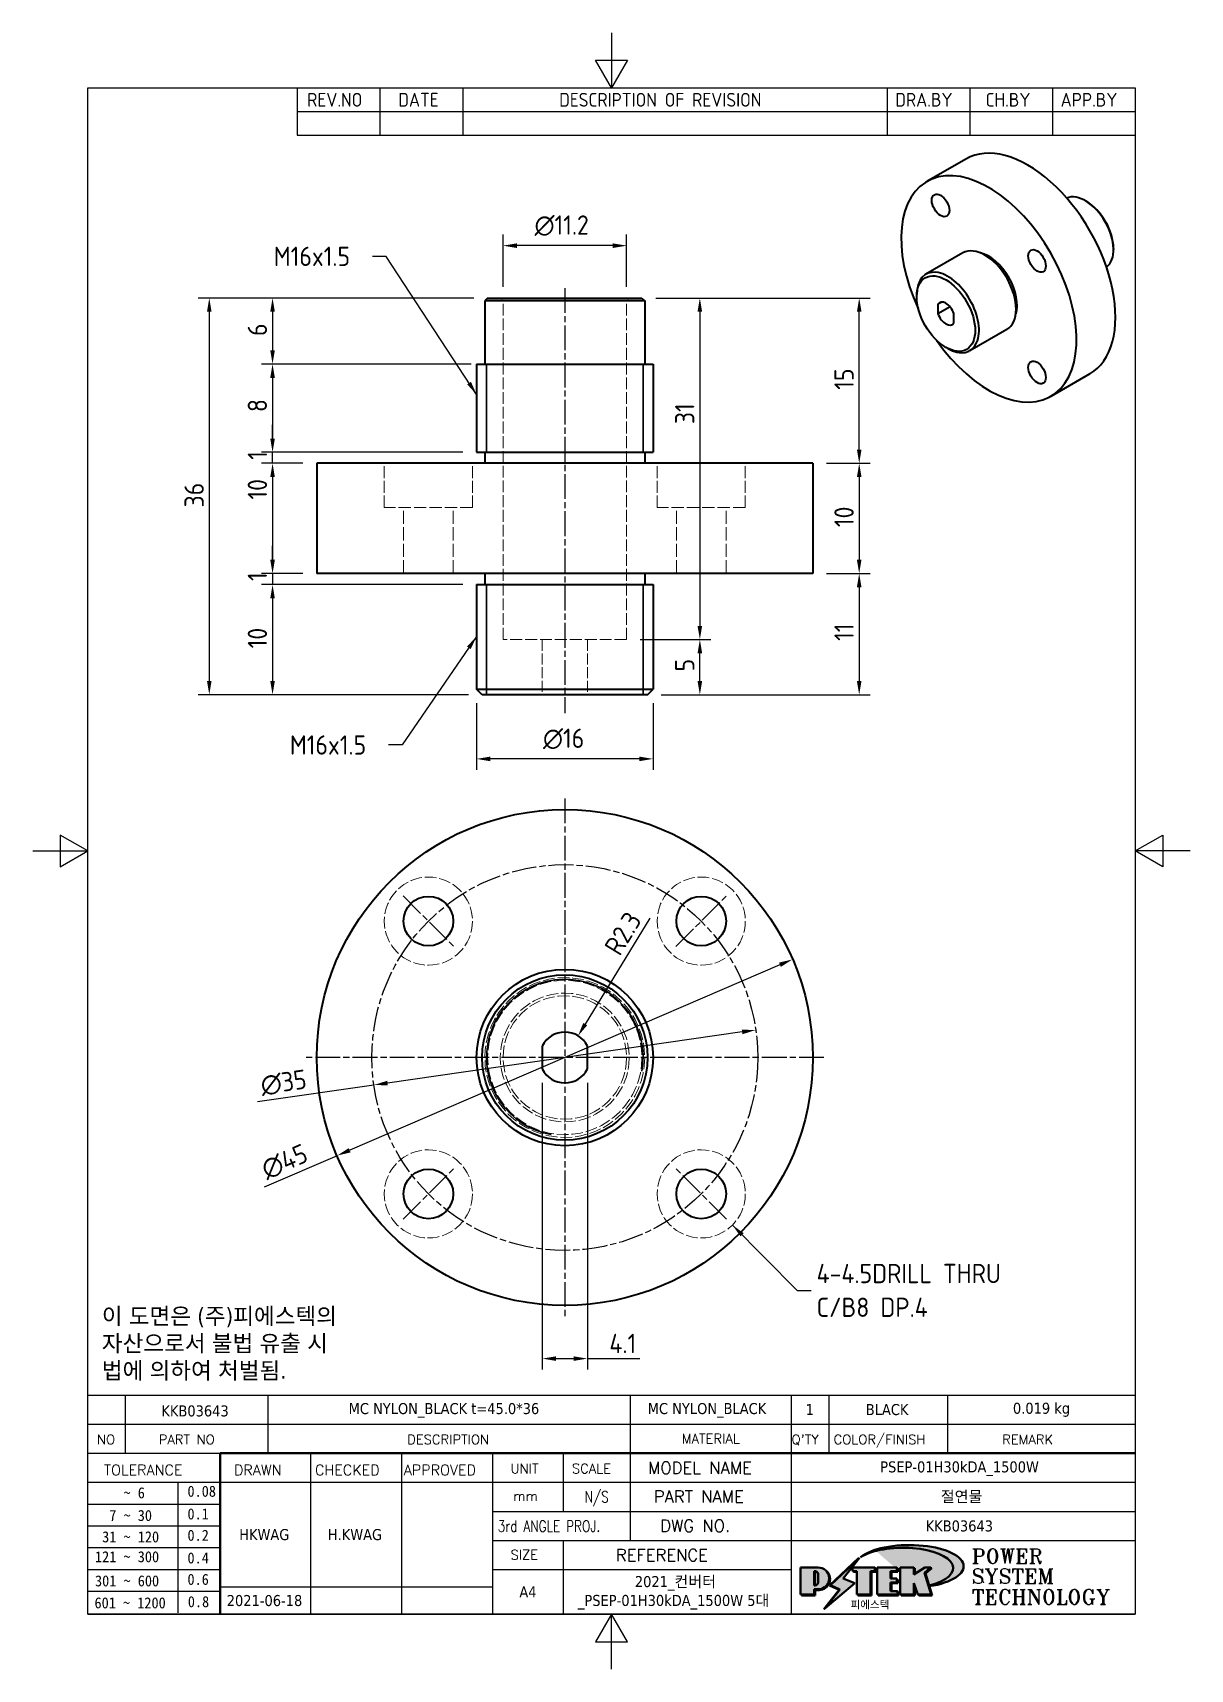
# Model space of a CAD drawing. Header units: millimetres. Extents: x 0 to 105, y 0 to 149.
import ezdxf
from ezdxf.enums import TextEntityAlignment as Align

# ---------------------------------------------------------------- set-up
doc = ezdxf.new("R2010")
doc.units = ezdxf.units.MM
doc.header["$LTSCALE"] = 0.5
doc.linetypes.add('CHAIN', pattern=[0.35429999999999995, 0.2362, -0.0295, 0.0591, -0.0295])
doc.linetypes.add('DASHED', pattern=[0.2067, 0.1654, -0.0413])
doc.layers.get('0').update_dxf_attribs({"color": 3, "lineweight": 25})
for name, color, linetype, lineweight in [('가려진 것(ISO)', 2, 'DASHED', 18), ('가시적인 것(ISO)', 3, 'Continuous', 40), ('가시적인 좁은 것(ISO)', 3, 'Continuous', 35), ('경계(ISO)', 7, 'Continuous', 25), ('기호(ISO)', 5, 'Continuous', 25), ('제목(ISO)', 5, 'Continuous', 50), ('중심 표식(ISO)', 1, 'Continuous', 25), ('중심선(ISO)', 1, 'Continuous', 25), ('치수(ISO)', 2, 'Continuous', 25), ('해치(ISO)', 7, 'Continuous', 18)]:
    doc.layers.add(name, color=color, linetype=linetype, lineweight=lineweight)
doc.styles.add('HAN_291', font='')
doc.styles.add('HAN_370', font='', dxfattribs={"width": 2})
doc.styles.add('ISO Proportiona M2B', font='isocp.shx')
doc.styles.add('RC_284', font='ROMANC.shx')
doc.styles.add('RC_287', font='ROMANC.shx')
doc.styles.add('RC_292', font='ROMANC.shx')
doc.styles.add('ROMANT_294', font='romant.shx')
doc.styles.add('문자 텍스트_PSTEK_POSCO', font='isocp.shx')
doc.styles.add('치수 텍스트_PSTEK_POSCO', font='isocp.shx')
doc.styles.add('텍스트 스타일198', font='tahoma.ttf')
doc.styles.add('텍스트 스타일333', font='ROMANC.shx', dxfattribs={"width": 0.800000011920929})
doc.styles.get('HAN_291').set_extended_font_data('GulimChe')
doc.styles.get('HAN_370').set_extended_font_data('GulimChe')
doc.dimstyles.new('치수_PSTEK_POSCO', dxfattribs={"dimscale": 0.5, "dimtxt": 3.5, "dimasz": 2.5, "dimexe": 2, "dimexo": 2.5, "dimgap": 1, "dimtad": 1, "dimrnd": 1e-08, "dimdsep": 46, "dimtxsty": '치수 텍스트_PSTEK_POSCO', "dimcen": 0.09, "dimdle": 10, "dimclrd": 7, "dimclre": 7, "dimclrt": 2, "dimadec": 1, "dimazin": 2, "dimtfac": 1, "dimtmove": 0, "dimatfit": 3, "dimfxl": 0, "dimtolj": 1, "dimlwd": -1, "dimlwe": -1, "dimarcsym": 0})
doc.dimstyles.new('치수_PSTEK_POSCO$7', dxfattribs={"dimscale": 0.5, "dimtxt": 3.5, "dimasz": 2.5, "dimexe": 2, "dimexo": 2.5, "dimgap": 1, "dimtad": 1, "dimrnd": 1e-08, "dimdsep": 46, "dimtxsty": '치수 텍스트_PSTEK_POSCO', "dimcen": 0.09, "dimdle": 10, "dimclrd": 7, "dimclre": 7, "dimclrt": 2, "dimadec": 1, "dimazin": 2, "dimtfac": 1, "dimtmove": 0, "dimatfit": 3, "dimfxl": 0, "dimtolj": 1, "dimlwd": -1, "dimlwe": -1, "dimarcsym": 0})

msp = doc.modelspace()

# ---------------------------------------------------------------- texts
at = {"layer": '기호(ISO)', "color": 2, "char_height": 1.25, "attachment_point": 7, "style": 'ISO Proportiona M2B'}
for s, insert in [('REV.NO', (24.8935581841154, 141.7915950251697)), ('DATE', (33.15711588641833, 141.7915950251697)), ('DESCRIPTION OF REVISION', (47.75351021668148, 141.7915950251697)), ('DRA.BY', (78.23786697766016, 141.7915950251697)), ('CH.BY', (86.43214575430582, 141.7915950251697)), ('APP.BY', (93.23886698022017, 141.7915950251697))]:
    msp.add_mtext(s, dxfattribs=dict(at, insert=insert))
at = {"layer": '기호(ISO)', "color": 2, "char_height": 1.749999970197678, "width": 8.44565851688385, "attachment_point": 4, "style": '치수 텍스트_PSTEK_POSCO'}
for insert in [(21.86535805216946, 128.2083643735552), (23.32382881645906, 83.87085006853312)]:
    msp.add_mtext('{M16x1.5}', dxfattribs=dict(at, insert=insert))
at = {"layer": '기호(ISO)', "color": 2, "insert": (71.10489870610635, 34.37817921141075), "char_height": 1.749999970197678, "width": 20.82237160205841, "attachment_point": 4, "line_spacing_factor": 1.050000071525574, "style": '치수 텍스트_PSTEK_POSCO'}
msp.add_mtext('{4-4.5DRILL THRU \\PC/B8 DP.4}', dxfattribs=at)
at = {"layer": '기호(ISO)', "color": 7, "insert": (6.267250879635098, 29.49674829713592), "char_height": 1.500000059604645, "width": 30.42038913736381, "attachment_point": 4, "line_spacing_factor": 0.9878842234611511, "style": '문자 텍스트_PSTEK_POSCO'}
msp.add_mtext('{\\fTahoma|b0|i0;\\H1.5000;이 도면은 (주)피에스텍의\\P자산으로서 불법 유출 시 \\P법에 의하여 처벌됨.}', dxfattribs=at)

# ---------------------------------------------------------------- blocks, each defined once
blk = doc.blocks.new('경계 Default Border')
at = {"layer": '경계(ISO)', "flags": 128}
for points in [[(105, 297.0000076293945), (105, 287.0000076293945), (102.1132469177246, 292.0000076293945), (107.8867530822754, 292.0000076293945), (105, 287.0000076293945)], [(10, 10), (10, 287.0000076293945), (200, 287.0000076293945), (200, 10), (10, 10)], [(0, 148.5000038146973), (10, 148.5000038146973), (5, 151.3867473602295), (5, 145.6132507324219), (10, 148.5000038146973)], [(210, 148.5000038146973), (200, 148.5000038146973), (205, 151.3867473602295), (205, 145.6132507324219), (200, 148.5000038146973)], [(105, 0), (105, 10), (102.1132469177246, 5), (107.8867530822754, 5), (105, 10)]]:
    blk.add_lwpolyline(points, dxfattribs=at)
blk = doc.blocks.new('제목 블록 PSTEK')
for color, points in [(252, [(317.2195697678507, 17.0593801673321), (322.0326348870767, 21.62682475217465), (322.2781991042243, 21.94392121864296), (317.0471853425802, 16.97985676345368), (318.7512090904202, 16.1899260703855), (316.0018030350395, 12.71868385740789), (316.3356552234328, 13.00206718743325), (318.9235935156908, 16.2694494742633)]), (5, [(321.6183518841322, 17.4193704504104), (319.5281351041078, 18.24969419629727), (322.4505835294948, 22.02344462252142), (317.2195697678507, 17.0593801673321), (318.9235935156908, 16.2694494742633), (316.1741874603099, 12.79820726128571)]), (1, [(324.4839107253602, 19.60711530335299), (325.2419748254881, 19.60711530335299), (325.2419748254881, 20.25857663940324), (321.2266040451076, 20.25857663940324), (321.2266040451076, 19.60711530335299), (321.9846681452406, 19.60711530335299), (321.9846681452406, 15.3430047401139), (324.4839107253602, 15.3430047401139)]), (252, [(321.9846681452406, 19.60711530335299), (321.4042753185749, 19.60711530335299), (321.4042753185749, 19.45905590879572), (321.9846681452406, 19.45905590879572)]), (252, [(324.6615819988275, 19.45905590879572), (325.4196460989604, 19.45905590879572), (325.4196460989604, 20.11051724484596), (325.2419748254881, 20.11051724484596), (325.2419748254881, 19.60711530335299), (324.4839107253602, 19.60711530335299), (324.4839107253602, 15.3430047401139), (322.1623394187076, 15.3430047401139), (322.1623394187076, 15.19494534555726), (324.6615819988275, 15.19494534555726)]), (1, [(329.2277337269622, 20.25857663940324), (325.65654113025, 20.25857663940324), (325.65654113025, 15.3430047401139), (329.3580259941756, 15.3430047401139), (329.3580259941756, 15.9944660761648), (328.1137701654877, 15.9944660761648), (328.1137701654877, 17.56360607323003), (329.2277337269622, 17.56360607323003), (329.2277337269622, 18.25543873810179), (328.1137701654877, 18.25543873810179), (328.1137701654877, 19.60711530335299), (329.2277337269622, 19.60711530335299)]), (252, [(328.2914414389548, 19.45905590879572), (329.4054050004294, 19.45905590879572), (329.4054050004294, 20.11051724484596), (329.2277337269622, 20.11051724484596), (329.2277337269622, 19.60711530335299), (328.1137701654877, 19.60711530335299), (328.1137701654877, 18.25543873810179), (328.2914414389548, 18.25543873810179)]), (252, [(328.2914414389548, 17.41554667867274), (329.4054050004294, 17.41554667867274), (329.4054050004294, 18.10737934354514), (329.2277337269622, 18.10737934354514), (329.2277337269622, 17.56360607323003), (328.1137701654877, 17.56360607323003), (328.1137701654877, 15.9944660761648), (328.2914414389548, 15.9944660761648)]), (1, [(332.3312149849806, 20.25857663940324), (329.8592894925411, 20.25857663940324), (329.8592894925411, 15.3430047401139), (332.3312149849806, 15.3430047401139), (332.3312149849806, 17.4318630164523), (333.0701931098801, 15.3430047401139), (335.4855464857051, 15.3430047401139), (334.2514536401189, 19.30614745124769), (335.4379594596742, 20.25857663940324), (334.3071782107978, 20.25857663940324), (332.3312149849806, 18.99741471888304)]), (252, [(332.5088862584528, 20.1105172448466), (332.3312149849806, 20.1105172448466), (332.3312149849806, 18.99741471888368), (332.5088862584528, 19.11081371413894)]), (252, [(335.6156307331414, 20.11051724484596), (335.2535118015555, 20.11051724484596), (334.2514536401189, 19.30614745124769), (335.4855464857051, 15.3430047401139), (333.1954852176545, 15.3430047401139), (333.2478643833523, 15.19494534555726), (335.6632177591723, 15.19494534555726), (334.4291249135862, 19.15808805669106)]), (252, [(329.5356972676428, 15.8464066816075), (329.3580259941756, 15.8464066816075), (329.3580259941756, 15.3430047401139), (325.8342124037171, 15.3430047401139), (325.8342124037171, 15.19494534555726), (329.5356972676428, 15.19494534555726)]), (252, [(332.5088862584528, 16.92964231796647), (332.3312149849806, 17.43186301645164), (332.3312149849806, 15.3430047401139), (330.0369607660135, 15.3430047401139), (330.0369607660135, 15.19494534555726), (332.5088862584528, 15.19494534555726)])]:
    blk.add_hatch(color=color).paths.add_polyline_path(points)
h = blk.add_hatch(color=1)
edge = h.paths.add_edge_path(flags=0)
edge.add_line((314.2242174273352, 19.60711530335299), (314.2242174273352, 17.00126995915134))
edge.add_line((314.2242174273352, 17.00126995915134), (314.3485873187598, 17.00126995915134))
edge.add_arc((314.3485873187598, 17.6527312952023), 0.6514613360509371, 270, 360)
edge.add_line((315.0000486548106, 17.6527312952023), (315.0000486548106, 18.95565396730211))
edge.add_arc((314.3485873187598, 18.95565396730212), 0.6514613360508712, 0, 90)
edge.add_line((314.3485873187598, 19.60711530335299), (314.2242174273352, 19.60711530335299))
edge = h.paths.add_edge_path()
edge.add_arc((314.9847713324306, 18.28938669179658), 1.969189947606664, 269.9999999999959, 450)
edge.add_line((314.9847713324306, 20.25857663940318), (311.7664314776902, 20.25857663940324))
edge.add_line((311.7664314776902, 20.25857663940324), (311.7664314776902, 15.3430047401139))
edge.add_line((311.7664314776902, 15.3430047401139), (314.2242174273352, 15.3430047401139))
edge.add_line((314.2242174273352, 15.3430047401139), (314.2242174273352, 16.32019674418991))
edge.add_line((314.2242174273352, 16.32019674418991), (314.9847713324307, 16.32019674418991))
h = blk.add_hatch(color=252)
edge = h.paths.add_edge_path()
edge.add_arc((314.9847713324309, 18.28938669179657), 1.969189947606666, 270, 406.8278729790604)
edge.add_arc((315.1624426058984, 18.1413272972396), 1.969189947606962, -90, 53.560984836317004, ccw=False)
edge.add_line((315.1624426058984, 16.17213734963263), (314.4018887008024, 16.17213734963263))
edge.add_line((314.4018887008024, 16.17213734963263), (314.4018887008024, 15.19494534555726))
edge.add_line((314.4018887008024, 15.19494534555726), (311.9441027511573, 15.19494534555726))
edge.add_line((311.9441027511573, 15.19494534555726), (311.9441027511573, 15.3430047401139))
edge.add_line((311.9441027511573, 15.3430047401139), (314.2242174273352, 15.3430047401139))
edge.add_line((314.2242174273352, 15.3430047401139), (314.2242174273352, 16.32019674418991))
edge.add_line((314.2242174273352, 16.32019674418991), (314.9847713324309, 16.32019674418991))
h = blk.add_hatch(color=252)
edge = h.paths.add_edge_path()
edge.add_line((314.4018887008024, 19.45905590879572), (314.5262585922315, 19.45905590879572))
edge.add_arc((314.5262585922314, 18.80759457274939), 0.6514613360463194, 60.4189348879147, 90.00000000000318, ccw=False)
edge.add_arc((314.3485873187602, 18.95565396730057), 0.6514613360524251, 39.96992292766206, 90.00000000009999)
edge.add_line((314.3485873187591, 19.60711530335307), (314.2242174273352, 19.60711530335298))
edge.add_line((314.2242174273352, 19.60711530335299), (314.2242174273352, 17.00126995915134))
edge.add_line((314.2242174273352, 17.00126995915134), (314.3485873187591, 17.00126995915134))
edge.add_arc((314.3485873187568, 17.652731295233), 0.6514613360816299, 270.0000000002, 274.6930825552478)
edge.add_line((314.4018887008024, 17.0034541317032), (314.4018887008024, 19.45905590879572))
at = {"layer": '해치(ISO)', "true_color": 0x27d1fc}
h = blk.add_hatch(color=140, dxfattribs=at)
edge = h.paths.add_edge_path()
edge.add_ellipse((330.3660919371412, 20.15576403068321), major_axis=(9.100907360794343, 0), ratio=0.4069904968023172, start_angle=301.3098473703837, end_angle=507.7436900681698)
edge.add_ellipse((331.5340919371412, 20.4634168429492), major_axis=(-9.82350664112931, 0), ratio=0.3942600559756514, start_angle=111.51207141178469, end_angle=334.47025347086895, ccw=False)
edge.add_line((335.1363447531188, 16.8601935978785), (335.0955236905705, 16.99119398620872))
at = {"color": 180}
for p, q in [((182.475792979055, 11.79100474011392), (182.4757929790549, 51.56524660363496)), ((182.4757929790549, 51.56524660363496), (372.4757929537551, 51.56524660363496)), ((189.2651435055721, 51.56524660363496), (189.2651435055722, 41.00524660363494)), ((215.2152739891528, 41.00524660363494), (215.2152739891528, 51.56524660363496)), ((280.8758854511282, 51.56524660363496), (280.8758854511282, 41.00524660363494)), ((310.0881549537552, 51.56524660363496), (310.0881549537553, 41.00524660363494)), ((316.9044520275131, 51.56524660363496), (316.9044520275127, 41.00524660363494)), ((338.4566026226726, 51.56524660363496), (338.4566026226727, 41.00524660363494)), ((372.4757929537551, 51.56524660363496), (372.4757929537551, 11.79100474011389)), ((182.475792979055, 46.2852466036349), (372.4757929537551, 46.28524660363492)), ((182.475792979055, 41.00524660363493), (206.451475290024, 41.00524660363493)), ((222.9401812389276, 11.79100474011392), (222.9401812389276, 41.00524660363494)), ((239.4288871878316, 11.79100474011392), (239.4288871878316, 41.00524660363494)), ((255.9175931367356, 11.79100474011392), (255.9175931367356, 41.00524660363494)), ((268.6918866058747, 41.00524660363494), (268.6918866058747, 30.44524660363498)), ((280.8758854511282, 41.00524660363494), (280.8758854511282, 25.16524660363502)), ((310.088154953755, 41.00524660363494), (310.088154953755, 11.79100474011392)), ((182.475792979055, 35.72524660363497), (206.451475290024, 35.72524660363497)), ((198.8621818849491, 12.02524660363491), (198.8621818849491, 35.72524660363497)), ((206.451475290024, 35.72524660363497), (372.4757929537551, 35.72524660363497)), ((182.475792979055, 31.77524660363492), (206.451475290024, 31.77524660363492)), ((255.917593136736, 30.44524660363498), (372.4757929537552, 30.44524660363501)), ((182.475792979055, 27.82524660363487), (206.451475290024, 27.82524660363487)), ((182.475792979055, 23.87524660363505), (206.451475290024, 23.87524660363505)), ((255.9175931367359, 25.16524660363502), (372.4757929537552, 25.165246603635)), ((268.6918866058744, 25.16524660363502), (268.6918866058744, 11.79100474011392)), ((182.475792979055, 19.92524660363478), (206.451475290024, 19.92524660363478)), ((255.9175931367359, 19.88524660363481), (310.0881549537553, 19.88524660363481)), ((182.475792979055, 15.97524660363496), (206.451475290024, 15.97524660363496)), ((206.451475290024, 16.74100474011396), (255.9175931367359, 16.74100474011396)), ((182.475792979055, 11.79100474011392), (372.4757929537551, 11.79100474011389))]:
    blk.add_line(p, q, dxfattribs=at)
at = {"color": 7, "lineweight": 50}
for p, q in [((206.4514752900237, 11.79100474011392), (206.4514752900237, 41.00524660363494)), ((206.451475290024, 41.00524660363494), (372.4757929537551, 41.00524660363496))]:
    blk.add_line(p, q, dxfattribs=at)
at = {"color": 7}
for p, q in [((322.2781991042243, 21.94392121864296), (317.0471853425802, 16.97985676345368)), ((322.4505835294948, 22.02344462252142), (317.2195697678507, 17.0593801673321)), ((317.2195697678507, 17.0593801673321), (322.0326348870767, 21.62682475217465)), ((319.5281351041078, 18.24969419629727), (322.4505835294948, 22.02344462252142)), ((322.0326348870767, 21.62682475217465), (322.2781991042243, 21.94392121864296)), ((311.7664314776902, 20.25900474011391), (311.7664314776902, 15.34300474011391)), ((314.9847713324309, 20.25857663940324), (311.7664314776902, 20.25857663940324)), ((314.9847713324309, 20.25857663940324), (311.7664314776902, 20.25857663940324)), ((311.7664314776902, 20.25857663940324), (311.7664314776902, 15.3430047401139)), ((314.2242174273352, 17.00126995915134), (314.2242174273352, 19.60711530335299)), ((314.2242174273352, 19.60711530335299), (314.3485873187591, 19.60711530335299)), ((314.3485873187591, 19.60711530335299), (314.2242174273352, 19.60711530335299)), ((314.2242174273352, 19.60711530335299), (314.2242174273352, 17.00126995915134)), ((314.2242174273352, 17.00126995915134), (314.2242174273352, 19.60711530335299)), ((314.2242174273352, 19.60711530335299), (314.3485873187591, 19.60711530335299)), ((314.4018887008024, 19.45905590879572), (314.5262585922314, 19.45905590879572)), ((314.4018887008024, 17.0034541317032), (314.4018887008024, 19.45905590879572)), ((315.0000486548106, 18.95565396730275), (315.0000486548106, 17.65273129520161)), ((315.0000486548106, 18.95565396730275), (315.0000486548106, 17.65273129520161)), ((321.6183518841322, 17.4193704504104), (319.5281351041078, 18.24969419629727)), ((325.2419748254881, 20.25857663940324), (321.2266040451076, 20.25857663940324)), ((321.2266040451076, 20.25857663940324), (321.2266040451076, 19.60711530335299)), ((325.2419748254881, 20.25857663940324), (321.2266040451076, 20.25857663940324)), ((321.2266040451076, 20.25857663940324), (321.2266040451076, 19.60711530335299)), ((321.2266040451076, 19.60711530335299), (321.9846681452406, 19.60711530335299)), ((321.2266040451076, 19.60711530335299), (321.9846681452406, 19.60711530335299)), ((321.4042753185749, 19.60711530335299), (321.4042753185749, 19.45905590879572)), ((321.9846681452406, 19.60711530335299), (321.4042753185749, 19.60711530335299)), ((321.4042753185749, 19.45905590879572), (321.9846681452406, 19.45905590879572)), ((321.9846681452406, 19.60711530335299), (321.9846681452406, 15.3430047401139)), ((321.9846681452406, 19.45905590879572), (321.9846681452406, 19.60711530335299)), ((321.9846681452406, 19.60711530335299), (321.9846681452406, 15.3430047401139)), ((324.4839107253602, 19.60711530335299), (325.2419748254881, 19.60711530335299)), ((324.4839107253602, 15.3430047401139), (324.4839107253602, 19.60711530335299)), ((325.2419748254881, 19.60711530335299), (324.4839107253602, 19.60711530335299)), ((324.4839107253602, 19.60711530335299), (324.4839107253602, 15.3430047401139)), ((324.4839107253602, 19.60711530335299), (325.2419748254881, 19.60711530335299)), ((324.4839107253602, 15.3430047401139), (324.4839107253602, 19.60711530335299)), ((324.6615819988275, 19.45905590879572), (325.4196460989604, 19.45905590879572)), ((324.6615819988275, 15.19494534555726), (324.6615819988275, 19.45905590879572)), ((325.2419748254881, 19.60711530335299), (325.2419748254881, 20.25857663940324)), ((325.2419748254881, 19.60711530335299), (325.2419748254881, 20.25857663940324)), ((325.4196460989604, 20.11051724484596), (325.2419748254881, 20.11051724484596)), ((325.2419748254881, 20.11051724484596), (325.2419748254881, 19.60711530335299)), ((325.4196460989604, 19.45905590879572), (325.4196460989604, 20.11051724484596)), ((329.2277337269622, 20.25857663940324), (325.65654113025, 20.25857663940324)), ((325.65654113025, 20.25857663940324), (325.65654113025, 15.3430047401139)), ((325.65654113025, 20.25857663940324), (325.65654113025, 15.3430047401139)), ((329.2277337269622, 20.25857663940324), (325.65654113025, 20.25857663940324)), ((328.1137701654877, 18.25543873810179), (328.1137701654877, 19.60711530335299)), ((328.1137701654877, 19.60711530335299), (329.2277337269622, 19.60711530335299)), ((329.2277337269622, 19.60711530335299), (328.1137701654877, 19.60711530335299)), ((328.1137701654877, 19.60711530335299), (328.1137701654877, 18.25543873810179)), ((328.1137701654877, 18.25543873810179), (328.1137701654877, 19.60711530335299)), ((328.1137701654877, 19.60711530335299), (329.2277337269622, 19.60711530335299)), ((329.2277337269622, 18.25543873810179), (328.1137701654877, 18.25543873810179)), ((328.1137701654877, 18.25543873810179), (328.2914414389548, 18.25543873810179)), ((329.2277337269622, 18.25543873810179), (328.1137701654877, 18.25543873810179)), ((328.2914414389548, 18.25543873810179), (328.2914414389548, 19.45905590879572)), ((328.2914414389548, 19.45905590879572), (329.4054050004294, 19.45905590879572)), ((329.2277337269622, 19.60711530335299), (329.2277337269622, 20.25857663940324)), ((329.2277337269622, 19.60711530335299), (329.2277337269622, 20.25857663940324)), ((329.4054050004294, 20.11051724484596), (329.2277337269622, 20.11051724484596)), ((329.2277337269622, 20.11051724484596), (329.2277337269622, 19.60711530335299)), ((329.2277337269622, 17.56360607323003), (329.2277337269622, 18.25543873810179)), ((329.2277337269622, 17.56360607323003), (329.2277337269622, 18.25543873810179)), ((329.4054050004294, 18.10737934354514), (329.2277337269622, 18.10737934354514)), ((329.2277337269622, 18.10737934354514), (329.2277337269622, 17.56360607323003)), ((329.4054050004294, 19.45905590879572), (329.4054050004294, 20.11051724484596)), ((329.4054050004294, 17.41554667867274), (329.4054050004294, 18.10737934354514)), ((332.3312149849806, 20.25857663940324), (329.8592894925411, 20.25857663940324)), ((329.8592894925411, 20.25857663940324), (329.8592894925411, 15.3430047401139)), ((329.8592894925411, 20.25857663940324), (329.8592894925411, 15.3430047401139)), ((332.3312149849806, 20.25857663940324), (329.8592894925411, 20.25857663940324)), ((334.3071782107978, 20.25857663940324), (332.3312149849806, 18.99741471888304)), ((332.3312149849806, 18.99741471888304), (332.3312149849806, 20.25857663940324)), ((334.3071782107978, 20.25857663940324), (332.3312149849806, 18.99741471888304)), ((332.3312149849806, 18.99741471888304), (332.3312149849806, 20.25857663940324)), ((332.5088862584528, 20.1105172448466), (332.3312149849806, 20.1105172448466)), ((332.3312149849806, 20.1105172448466), (332.3312149849806, 18.99741471888368)), ((332.3312149849806, 18.99741471888368), (332.5088862584528, 19.11081371413894)), ((332.5088862584528, 19.11081371413894), (332.5088862584528, 20.1105172448466)), ((334.2514536401189, 19.30614745124769), (335.4379594596742, 20.25857663940324)), ((334.2514536401189, 19.30614745124769), (335.4379594596742, 20.25857663940324)), ((335.2535118015555, 20.11051724484596), (334.2514536401189, 19.30614745124769)), ((335.4855464857051, 15.3430047401139), (334.2514536401189, 19.30614745124769)), ((334.2514536401189, 19.30614745124769), (335.4855464857051, 15.3430047401139)), ((335.4855464857051, 15.3430047401139), (334.2514536401189, 19.30614745124769)), ((335.4379594596742, 20.25857663940324), (334.3071782107978, 20.25857663940324)), ((335.4379594596742, 20.25857663940324), (334.3071782107978, 20.25857663940324)), ((334.4291249135862, 19.15808805669104), (335.6156307331414, 20.11051724484596)), ((335.6632177591723, 15.19494534555726), (334.4291249135862, 19.15808805669104)), ((335.6156307331414, 20.11051724484596), (335.2535118015555, 20.11051724484596)), ((311.7664314776902, 15.3430047401139), (314.2242174273352, 15.3430047401139)), ((311.7664314776902, 15.3430047401139), (314.2242174273352, 15.3430047401139)), ((314.2242174273352, 15.3430047401139), (311.9441027511573, 15.3430047401139)), ((311.9441027511573, 15.3430047401139), (311.9441027511573, 15.19494534555726)), ((311.9441027511573, 15.19494534555726), (314.4018887008024, 15.19494534555726)), ((314.3485873187591, 17.00126995915134), (314.2242174273352, 17.00126995915134)), ((314.2242174273352, 17.00126995915134), (314.3485873187591, 17.00126995915134)), ((314.3485873187591, 17.00126995915134), (314.2242174273352, 17.00126995915134)), ((314.2242174273352, 16.32019674418991), (314.9847713324309, 16.32019674418991)), ((314.2242174273352, 15.3430047401139), (314.2242174273352, 16.32019674418991)), ((314.9847713324309, 16.32019674418991), (314.2242174273352, 16.32019674418991)), ((314.2242174273352, 16.32019674418991), (314.2242174273352, 15.3430047401139)), ((314.2242174273352, 16.32019674418991), (314.9847713324309, 16.32019674418991)), ((314.2242174273352, 15.3430047401139), (314.2242174273352, 16.32019674418991)), ((314.4018887008024, 16.17213734963263), (315.162442605898, 16.17213734963263)), ((314.4018887008024, 15.19494534555726), (314.4018887008024, 16.17213734963263)), ((318.7512090904202, 16.1899260703855), (316.0018030350395, 12.71868385740789)), ((316.1741874603099, 12.79820726128571), (321.6183518841322, 17.4193704504104)), ((318.9235935156908, 16.2694494742633), (316.1741874603099, 12.79820726128571)), ((316.3356552234328, 13.00206718743325), (318.9235935156908, 16.2694494742633)), ((317.0471853425802, 16.97985676345368), (318.7512090904202, 16.1899260703855)), ((318.9235935156908, 16.2694494742633), (317.2195697678507, 17.0593801673321)), ((317.2195697678507, 17.0593801673321), (318.9235935156908, 16.2694494742633)), ((321.9846681452406, 15.3430047401139), (324.4839107253602, 15.3430047401139)), ((321.9846681452406, 15.3430047401139), (324.4839107253602, 15.3430047401139)), ((324.4839107253602, 15.3430047401139), (322.1623394187076, 15.3430047401139)), ((322.1623394187076, 15.3430047401139), (322.1623394187076, 15.19494534555726)), ((322.1623394187076, 15.19494534555726), (324.6615819988275, 15.19494534555726)), ((325.65654113025, 15.3430047401139), (329.3580259941756, 15.3430047401139)), ((325.65654113025, 15.3430047401139), (329.3580259941756, 15.3430047401139)), ((329.3580259941756, 15.3430047401139), (325.8342124037171, 15.3430047401139)), ((325.8342124037171, 15.3430047401139), (325.8342124037171, 15.19494534555726)), ((325.8342124037171, 15.19494534555726), (329.5356972676428, 15.19494534555726)), ((328.1137701654877, 17.56360607323003), (329.2277337269622, 17.56360607323003)), ((328.1137701654877, 15.9944660761648), (328.1137701654877, 17.56360607323003)), ((329.2277337269622, 17.56360607323003), (328.1137701654877, 17.56360607323003)), ((328.1137701654877, 17.56360607323003), (328.1137701654877, 15.9944660761648)), ((328.1137701654877, 17.56360607323003), (329.2277337269622, 17.56360607323003)), ((328.1137701654877, 15.9944660761648), (328.1137701654877, 17.56360607323003)), ((329.3580259941756, 15.9944660761648), (328.1137701654877, 15.9944660761648)), ((328.1137701654877, 15.9944660761648), (328.2914414389548, 15.9944660761648)), ((329.3580259941756, 15.9944660761648), (328.1137701654877, 15.9944660761648)), ((328.2914414389548, 15.9944660761648), (328.2914414389548, 17.41554667867274)), ((328.2914414389548, 17.41554667867274), (329.4054050004294, 17.41554667867274)), ((329.3580259941756, 15.3430047401139), (329.3580259941756, 15.9944660761648)), ((329.3580259941756, 15.3430047401139), (329.3580259941756, 15.9944660761648)), ((329.5356972676428, 15.8464066816075), (329.3580259941756, 15.8464066816075)), ((329.3580259941756, 15.8464066816075), (329.3580259941756, 15.3430047401139)), ((329.5356972676428, 15.19494534555726), (329.5356972676428, 15.8464066816075)), ((329.8592894925411, 15.3430047401139), (332.3312149849806, 15.3430047401139)), ((329.8592894925411, 15.3430047401139), (332.3312149849806, 15.3430047401139)), ((332.3312149849806, 15.3430047401139), (330.0369607660135, 15.3430047401139)), ((330.0369607660135, 15.3430047401139), (330.0369607660135, 15.19494534555726)), ((330.0369607660135, 15.19494534555726), (332.5088862584528, 15.19494534555726)), ((332.3312149849806, 17.4318630164523), (333.0701931098801, 15.3430047401139)), ((332.3312149849806, 15.3430047401139), (332.3312149849806, 17.4318630164523)), ((332.5088862584528, 16.92964231796647), (332.3312149849806, 17.43186301645164)), ((332.3312149849806, 17.43186301645164), (332.3312149849806, 15.3430047401139)), ((332.3312149849806, 17.4318630164523), (333.0701931098801, 15.3430047401139)), ((332.3312149849806, 15.3430047401139), (332.3312149849806, 17.4318630164523)), ((332.5088862584528, 15.19494534555726), (332.5088862584528, 16.92964231796647)), ((333.0701931098801, 15.3430047401139), (335.4855464857051, 15.3430047401139)), ((333.0701931098801, 15.3430047401139), (335.4855464857051, 15.3430047401139)), ((335.4855464857051, 15.3430047401139), (333.1954852176545, 15.3430047401139)), ((333.1954852176545, 15.3430047401139), (333.2478643833523, 15.19494534555726)), ((333.2478643833523, 15.19494534555726), (335.6632177591723, 15.19494534555726)), ((345.0447381189468, 17.50375595811051), (344.9867755289346, 17.689895936919)), ((316.0018030350395, 12.71868385740789), (316.3356552234328, 13.00206718743325))]:
    blk.add_line(p, q, dxfattribs=at)
at = {"color": 5}
for p, q in [((322.4505835294948, 22.02344462252142), (317.2195697678507, 17.0593801673321)), ((319.5281351041078, 18.24969419629727), (322.4505835294948, 22.02344462252142)), ((321.6183518841322, 17.4193704504104), (319.5281351041078, 18.24969419629727)), ((316.1741874603099, 12.79820726128571), (321.6183518841322, 17.4193704504104)), ((318.9235935156908, 16.2694494742633), (316.1741874603099, 12.79820726128571)), ((317.2195697678507, 17.0593801673321), (318.9235935156908, 16.2694494742633))]:
    blk.add_line(p, q, dxfattribs=at)
at = {"color": 1}
for p, q in [((314.9847713324309, 20.25857663940324), (311.7664314776902, 20.25857663940324)), ((311.7664314776902, 20.25857663940324), (311.7664314776902, 15.3430047401139)), ((314.2242174273352, 17.00126995915134), (314.2242174273352, 19.60711530335299)), ((314.2242174273352, 19.60711530335299), (314.3485873187591, 19.60711530335299)), ((315.0000486548106, 18.95565396730275), (315.0000486548106, 17.65273129520161)), ((325.2419748254881, 20.25857663940324), (321.2266040451076, 20.25857663940324)), ((321.2266040451076, 20.25857663940324), (321.2266040451076, 19.60711530335299)), ((321.2266040451076, 19.60711530335299), (321.9846681452406, 19.60711530335299)), ((321.9846681452406, 19.60711530335299), (321.9846681452406, 15.3430047401139)), ((324.4839107253602, 19.60711530335299), (325.2419748254881, 19.60711530335299)), ((324.4839107253602, 15.3430047401139), (324.4839107253602, 19.60711530335299)), ((325.2419748254881, 19.60711530335299), (325.2419748254881, 20.25857663940324)), ((329.2277337269622, 20.25857663940324), (325.65654113025, 20.25857663940324)), ((325.65654113025, 20.25857663940324), (325.65654113025, 15.3430047401139)), ((328.1137701654877, 18.25543873810179), (328.1137701654877, 19.60711530335299)), ((328.1137701654877, 19.60711530335299), (329.2277337269622, 19.60711530335299)), ((329.2277337269622, 18.25543873810179), (328.1137701654877, 18.25543873810179)), ((329.2277337269622, 19.60711530335299), (329.2277337269622, 20.25857663940324)), ((329.2277337269622, 17.56360607323003), (329.2277337269622, 18.25543873810179)), ((332.3312149849806, 20.25857663940324), (329.8592894925411, 20.25857663940324)), ((329.8592894925411, 20.25857663940324), (329.8592894925411, 15.3430047401139)), ((334.3071782107978, 20.25857663940324), (332.3312149849806, 18.99741471888304)), ((332.3312149849806, 18.99741471888304), (332.3312149849806, 20.25857663940324)), ((334.2514536401189, 19.30614745124769), (335.4379594596742, 20.25857663940324)), ((335.4855464857051, 15.3430047401139), (334.2514536401189, 19.30614745124769)), ((335.4379594596742, 20.25857663940324), (334.3071782107978, 20.25857663940324)), ((311.7664314776902, 15.3430047401139), (314.2242174273352, 15.3430047401139)), ((314.3485873187591, 17.00126995915134), (314.2242174273352, 17.00126995915134)), ((314.2242174273352, 16.32019674418991), (314.9847713324309, 16.32019674418991)), ((314.2242174273352, 15.3430047401139), (314.2242174273352, 16.32019674418991)), ((321.9846681452406, 15.3430047401139), (324.4839107253602, 15.3430047401139)), ((325.65654113025, 15.3430047401139), (329.3580259941756, 15.3430047401139)), ((328.1137701654877, 17.56360607323003), (329.2277337269622, 17.56360607323003)), ((328.1137701654877, 15.9944660761648), (328.1137701654877, 17.56360607323003)), ((329.3580259941756, 15.9944660761648), (328.1137701654877, 15.9944660761648)), ((329.3580259941756, 15.3430047401139), (329.3580259941756, 15.9944660761648)), ((329.8592894925411, 15.3430047401139), (332.3312149849806, 15.3430047401139)), ((332.3312149849806, 17.4318630164523), (333.0701931098801, 15.3430047401139)), ((332.3312149849806, 15.3430047401139), (332.3312149849806, 17.4318630164523)), ((333.0701931098801, 15.3430047401139), (335.4855464857051, 15.3430047401139))]:
    blk.add_line(p, q, dxfattribs=at)
at = {"color": 7}
for centre, radius, start, end in [((314.3485873187598, 18.95565396730211), 0.6514613360508712, 0, 90), ((314.3485873187602, 18.95565396730057), 0.6514613360524251, 39.96992292766117, 90), ((314.3485873187598, 18.95565396730212), 0.6514613360508712, 0, 90), ((314.5262585922314, 18.80759457274939), 0.6514613360463193, 60.41893488791137, 90), ((314.9847713324309, 18.28938669179658), 1.969189947606665, 270, 90), ((314.9847713324309, 18.28938669179658), 1.969189947606665, 270, 90), ((314.9847713324307, 18.2893866917965), 1.969189947606594, 270, 46.82787297909833), ((315.1624426058984, 18.1413272972396), 1.969189947606961, 270, 53.56098483636067), ((314.3485873187597, 17.65273129520228), 0.6514613360509381, 270, 0), ((314.3485873187598, 17.6527312952023), 0.6514613360509381, 270, 0), ((314.3485873187568, 17.652731295233), 0.6514613360816299, 270, 274.6930825552478)]:
    blk.add_arc(centre, radius, start, end, dxfattribs=at)
at = {"color": 1}
for centre, radius, start, end in [((314.3485873187598, 18.95565396730211), 0.6514613360508712, 0, 90), ((314.9847713324309, 18.28938669179657), 1.969189947606665, 270, 90), ((314.3485873187598, 17.6527312952023), 0.6514613360509381, 270, 0)]:
    blk.add_arc(centre, radius, start, end, dxfattribs=at)
at = {"layer": '제목(ISO)', "lineweight": 18}
blk.add_line((182.475792979055, 35.72500474011393), (182.475792979055, 11.79100474011392), dxfattribs=at)
at = {"layer": '제목(ISO)'}
for p, q in [((322.2781991042243, 21.94392121864296), (317.0471853425802, 16.97985676345368)), ((322.4505835294948, 22.02344462252142), (317.2195697678507, 17.0593801673321)), ((317.2195697678507, 17.0593801673321), (322.0326348870767, 21.62682475217465)), ((319.5281351041078, 18.24969419629727), (322.4505835294948, 22.02344462252142)), ((322.0326348870767, 21.62682475217465), (322.2781991042243, 21.94392121864296)), ((314.9847713324306, 20.25857663940324), (311.7664314776902, 20.25857663940324)), ((311.7664314776902, 20.25857663940324), (311.7664314776902, 15.3430047401139)), ((314.2242174273352, 17.00126995915134), (314.2242174273352, 19.60711530335299)), ((314.2242174273352, 19.60711530335299), (314.3485873187598, 19.60711530335299)), ((314.3485873187591, 19.60711530335299), (314.2242174273352, 19.60711530335299)), ((314.2242174273352, 19.60711530335299), (314.2242174273352, 17.00126995915134)), ((314.4018887008024, 19.45905590879572), (314.5262585922314, 19.45905590879572)), ((314.4018887008024, 17.0034541317032), (314.4018887008024, 19.45905590879572)), ((315.0000486548106, 18.95565396730211), (315.0000486548106, 17.6527312952023)), ((321.6183518841322, 17.4193704504104), (319.5281351041078, 18.24969419629727)), ((325.2419748254881, 20.25857663940324), (321.2266040451076, 20.25857663940324)), ((321.2266040451076, 20.25857663940324), (321.2266040451076, 19.60711530335299)), ((321.2266040451076, 19.60711530335299), (321.9846681452406, 19.60711530335299)), ((321.9846681452406, 19.60711530335299), (321.4042753185749, 19.60711530335299)), ((321.4042753185749, 19.60711530335299), (321.4042753185749, 19.45905590879572)), ((321.4042753185749, 19.45905590879572), (321.9846681452406, 19.45905590879572)), ((321.9846681452406, 19.60711530335299), (321.9846681452406, 15.3430047401139)), ((321.9846681452406, 19.45905590879572), (321.9846681452406, 19.60711530335299)), ((324.4839107253602, 19.60711530335299), (325.2419748254881, 19.60711530335299)), ((324.4839107253602, 15.3430047401139), (324.4839107253602, 19.60711530335299)), ((325.2419748254881, 19.60711530335299), (324.4839107253602, 19.60711530335299)), ((324.4839107253602, 19.60711530335299), (324.4839107253602, 15.3430047401139)), ((324.6615819988275, 19.45905590879572), (325.4196460989604, 19.45905590879572)), ((324.6615819988275, 15.19494534555726), (324.6615819988275, 19.45905590879572)), ((325.2419748254881, 19.60711530335299), (325.2419748254881, 20.25857663940324)), ((325.4196460989604, 20.11051724484596), (325.2419748254881, 20.11051724484596)), ((325.2419748254881, 20.11051724484596), (325.2419748254881, 19.60711530335299)), ((325.4196460989604, 19.45905590879572), (325.4196460989604, 20.11051724484596)), ((329.2277337269622, 20.25857663940324), (325.65654113025, 20.25857663940324)), ((325.65654113025, 20.25857663940324), (325.65654113025, 15.3430047401139)), ((328.1137701654877, 18.25543873810179), (328.1137701654877, 19.60711530335299)), ((328.1137701654877, 19.60711530335299), (329.2277337269622, 19.60711530335299)), ((329.2277337269622, 19.60711530335299), (328.1137701654877, 19.60711530335299)), ((328.1137701654877, 19.60711530335299), (328.1137701654877, 18.25543873810179)), ((329.2277337269622, 18.25543873810179), (328.1137701654877, 18.25543873810179)), ((328.1137701654877, 18.25543873810179), (328.2914414389548, 18.25543873810179)), ((328.2914414389548, 19.45905590879572), (329.4054050004294, 19.45905590879572)), ((328.2914414389548, 18.25543873810179), (328.2914414389548, 19.45905590879572)), ((329.2277337269622, 19.60711530335299), (329.2277337269622, 20.25857663940324)), ((329.4054050004294, 20.11051724484596), (329.2277337269622, 20.11051724484596)), ((329.2277337269622, 20.11051724484596), (329.2277337269622, 19.60711530335299)), ((329.2277337269622, 17.56360607323003), (329.2277337269622, 18.25543873810179)), ((329.4054050004294, 18.10737934354514), (329.2277337269622, 18.10737934354514)), ((329.2277337269622, 18.10737934354514), (329.2277337269622, 17.56360607323003)), ((329.4054050004294, 19.45905590879572), (329.4054050004294, 20.11051724484596)), ((329.4054050004294, 17.41554667867274), (329.4054050004294, 18.10737934354514)), ((332.3312149849806, 20.25857663940324), (329.8592894925411, 20.25857663940324)), ((329.8592894925411, 20.25857663940324), (329.8592894925411, 15.3430047401139)), ((334.3071782107978, 20.25857663940324), (332.3312149849806, 18.99741471888304)), ((332.3312149849806, 18.99741471888304), (332.3312149849806, 20.25857663940324)), ((332.5088862584528, 20.1105172448466), (332.3312149849806, 20.1105172448466)), ((332.3312149849806, 20.1105172448466), (332.3312149849806, 18.99741471888368)), ((332.3312149849806, 18.99741471888368), (332.5088862584528, 19.11081371413894)), ((332.5088862584528, 19.11081371413894), (332.5088862584528, 20.1105172448466)), ((334.2514536401189, 19.30614745124769), (335.4379594596742, 20.25857663940324)), ((335.2535118015555, 20.11051724484596), (334.2514536401189, 19.30614745124769)), ((335.4855464857051, 15.3430047401139), (334.2514536401189, 19.30614745124769)), ((334.2514536401189, 19.30614745124769), (335.4855464857051, 15.3430047401139)), ((335.4379594596742, 20.25857663940324), (334.3071782107978, 20.25857663940324)), ((334.4291249135862, 19.15808805669106), (335.6156307331414, 20.11051724484596)), ((335.6632177591723, 15.19494534555726), (334.4291249135862, 19.15808805669106)), ((335.6156307331414, 20.11051724484596), (335.2535118015555, 20.11051724484596)), ((311.7664314776902, 15.3430047401139), (314.2242174273352, 15.3430047401139)), ((314.2242174273352, 15.3430047401139), (311.9441027511573, 15.3430047401139)), ((311.9441027511573, 15.3430047401139), (311.9441027511573, 15.19494534555726)), ((311.9441027511573, 15.19494534555726), (314.4018887008024, 15.19494534555726)), ((314.3485873187598, 17.00126995915134), (314.2242174273352, 17.00126995915134)), ((314.2242174273352, 17.00126995915134), (314.3485873187591, 17.00126995915134)), ((314.2242174273352, 15.3430047401139), (314.2242174273352, 16.32019674418991)), ((314.2242174273352, 16.32019674418991), (314.9847713324307, 16.32019674418991)), ((314.9847713324309, 16.32019674418991), (314.2242174273352, 16.32019674418991)), ((314.2242174273352, 16.32019674418991), (314.2242174273352, 15.3430047401139)), ((314.4018887008024, 15.19494534555726), (314.4018887008024, 16.17213734963263)), ((314.4018887008024, 16.17213734963263), (315.1624426058984, 16.17213734963263)), ((318.7512090904202, 16.1899260703855), (316.0018030350395, 12.71868385740789)), ((316.1741874603099, 12.79820726128571), (321.6183518841322, 17.4193704504104)), ((318.9235935156908, 16.2694494742633), (316.1741874603099, 12.79820726128571)), ((316.3356552234328, 13.00206718743325), (318.9235935156908, 16.2694494742633)), ((317.0471853425802, 16.97985676345368), (318.7512090904202, 16.1899260703855)), ((317.2195697678507, 17.0593801673321), (318.9235935156908, 16.2694494742633)), ((318.9235935156908, 16.2694494742633), (317.2195697678507, 17.0593801673321)), ((321.9846681452406, 15.3430047401139), (324.4839107253602, 15.3430047401139)), ((324.4839107253602, 15.3430047401139), (322.1623394187076, 15.3430047401139)), ((322.1623394187076, 15.3430047401139), (322.1623394187076, 15.19494534555726)), ((322.1623394187076, 15.19494534555726), (324.6615819988275, 15.19494534555726)), ((325.65654113025, 15.3430047401139), (329.3580259941756, 15.3430047401139)), ((329.3580259941756, 15.3430047401139), (325.8342124037171, 15.3430047401139)), ((325.8342124037171, 15.3430047401139), (325.8342124037171, 15.19494534555726)), ((325.8342124037171, 15.19494534555726), (329.5356972676428, 15.19494534555726)), ((328.1137701654877, 15.9944660761648), (328.1137701654877, 17.56360607323003)), ((328.1137701654877, 17.56360607323003), (329.2277337269622, 17.56360607323003)), ((329.2277337269622, 17.56360607323003), (328.1137701654877, 17.56360607323003)), ((328.1137701654877, 17.56360607323003), (328.1137701654877, 15.9944660761648)), ((329.3580259941756, 15.9944660761648), (328.1137701654877, 15.9944660761648)), ((328.1137701654877, 15.9944660761648), (328.2914414389548, 15.9944660761648)), ((328.2914414389548, 17.41554667867274), (329.4054050004294, 17.41554667867274)), ((328.2914414389548, 15.9944660761648), (328.2914414389548, 17.41554667867274)), ((329.3580259941756, 15.3430047401139), (329.3580259941756, 15.9944660761648)), ((329.5356972676428, 15.8464066816075), (329.3580259941756, 15.8464066816075)), ((329.3580259941756, 15.8464066816075), (329.3580259941756, 15.3430047401139)), ((329.5356972676428, 15.19494534555726), (329.5356972676428, 15.8464066816075)), ((329.8592894925411, 15.3430047401139), (332.3312149849806, 15.3430047401139)), ((332.3312149849806, 15.3430047401139), (330.0369607660135, 15.3430047401139)), ((330.0369607660135, 15.3430047401139), (330.0369607660135, 15.19494534555726)), ((330.0369607660135, 15.19494534555726), (332.5088862584528, 15.19494534555726)), ((332.3312149849806, 15.3430047401139), (332.3312149849806, 17.4318630164523)), ((332.3312149849806, 17.4318630164523), (333.0701931098801, 15.3430047401139)), ((332.5088862584528, 16.92964231796647), (332.3312149849806, 17.43186301645164)), ((332.3312149849806, 17.43186301645164), (332.3312149849806, 15.3430047401139)), ((332.5088862584528, 15.19494534555726), (332.5088862584528, 16.92964231796647)), ((333.0701931098801, 15.3430047401139), (335.4855464857051, 15.3430047401139)), ((335.4855464857051, 15.3430047401139), (333.1954852176545, 15.3430047401139)), ((333.1954852176545, 15.3430047401139), (333.2478643833523, 15.19494534555726)), ((333.2478643833523, 15.19494534555726), (335.6632177591723, 15.19494534555726)), ((316.0018030350395, 12.71868385740789), (316.3356552234328, 13.00206718743325))]:
    blk.add_line(p, q, dxfattribs=at)
at = {"layer": '제목(ISO)', "color": 4}
blk.add_line((335.1363447531188, 16.8601935978785), (335.0955236905705, 16.99119398620872), dxfattribs=at)
at = {"layer": '제목(ISO)'}
for centre, radius, start, end in [((314.3485873187598, 18.95565396730212), 0.6514613360508712, 0, 90), ((314.3485873187602, 18.95565396730057), 0.6514613360524251, 39.96992292766117, 90), ((314.5262585922314, 18.80759457274939), 0.6514613360463193, 60.41893488791137, 90), ((314.9847713324306, 18.28938669179658), 1.969189947606664, 46.82787297909431, 90), ((314.9847713324307, 18.2893866917965), 1.969189947606594, 270, 46.82787297909833), ((314.9847713324309, 18.28938669179657), 1.969189947606666, 270, 46.8278729790603), ((315.1624426058984, 18.1413272972396), 1.969189947606962, 270, 53.56098483631701), ((314.3485873187598, 17.6527312952023), 0.6514613360509371, 270, 0), ((314.3485873187568, 17.652731295233), 0.6514613360816299, 270, 274.6930825552478)]:
    blk.add_arc(centre, radius, start, end, dxfattribs=at)
at = {"layer": '제목(ISO)', "color": 4}
for centre, major_axis, ratio, start_param, end_param in [((331.5340919371412, 20.4634168429492), (9.82350664112931, 0), 0.3942600559756514, 5.087845455444478, 8.97919982663645), ((330.3660919371412, 20.15576403068321), (9.100907360794343, 0), 0.4069904968023172, 5.258848905294775, 8.861799147915196)]:
    blk.add_ellipse(centre, major_axis=major_axis, ratio=ratio, start_param=start_param, end_param=end_param, dxfattribs=at)
at = {"color": 2}
for s, height, style, p in [('COLOR/FINISH', 1.742399930953979, 'RC_284', (317.7725341324144, 42.62317362549192)), ('NO', 1.742399930953979, 'RC_284', (184.135398793432, 42.62317362549192)), ('PART NO', 1.742399930953979, 'RC_284', (195.3359407378685, 42.62317362549192)), ('DESCRIPTION', 1.742399930953979, 'RC_284', (240.4025565652523, 42.62317362549192)), ("Q'TY", 1.742399930953979, 'RC_284', (310.1440786515383, 42.62317362549192)), ('REMARK', 1.742399930953979, 'RC_284', (348.346649953877, 42.62317362549192)), (' TOLERANCE', 1.899999976158142, 'RC_287', (184.0872874387979, 37.00893196870329)), ('DRAWN', 1.899999976158142, 'RC_287', (208.9766620976279, 37.00893196870329)), ('CHECKED', 1.899999976158142, 'RC_287', (223.6856844514997, 37.00893196870329)), ('APPROVED', 1.899999976158142, 'RC_287', (239.7795453577791, 37.00893196870329)), ('UNIT', 1.742399930953979, 'RC_284', (259.1652673287452, 37.34317362549218)), ('SCALE', 1.742399930953979, 'RC_284', (270.2934779252897, 37.34317362549218)), ('MODEL NAME', 2.178000062704086, 'RC_292', (284.096330289083, 37.25462520371384)), ('    ~ 6', 2.000000029802322, 'HAN_291', (183.7721304966814, 32.8176515608431)), ('0.08', 2.000000029802322, 'HAN_291', (200.5467345600617, 33.09873600004101)), ('mm', 1.742399930953979, 'RC_284', (259.6505418159997, 32.3543089683787)), ('PART NAME', 2.178000062704086, 'RC_292', (285.1416959765849, 32.03045329421792)), ('  7 ~ 30', 2.000000029802322, 'HAN_291', (183.7721304966814, 28.70538114822415)), ('0.1', 2.000000029802322, 'HAN_291', (200.5467345600617, 28.98646558742206)), (' 31 ~ 120', 2.000000029802322, 'HAN_291', (183.7721304966814, 24.82628181916237)), ('0.2', 2.000000029802322, 'HAN_291', (200.5467345600617, 25.10736625836028)), (' DWG NO.', 2.178000062704086, 'RC_292', (284.8124284083233, 26.75045329421772)), ('121 ~ 300', 2.000000029802322, 'HAN_291', (183.7721304966814, 21.21401206133254)), ('0.4', 2.000000029802322, 'HAN_291', (200.5467345600617, 20.99509650053045)), ('SIZE', 1.742399930953979, 'RC_284', (259.1652673287452, 21.69497768947366)), ('REFERENCE', 2.178000062704086, 'RC_292', (278.2741065029841, 21.43214925458022)), ('301 ~ 600', 2.000000029802322, 'HAN_291', (183.7721304966814, 16.83491273227077)), ('0.6', 2.000000029802322, 'HAN_291', (200.5467345600617, 17.11599717146868)), ('0.8', 2.000000029802322, 'HAN_291', (200.6097246063884, 13.05732192299702)), ('601 ~ 1200', 2.000000029802322, 'HAN_291', (183.6802025156883, 12.84759660881125))]:
    blk.add_text(s, height=height, dxfattribs=dict(at, style=style)).set_placement(p)
at = {"color": 2, "style": 'RC_284'}
blk.add_text('MATERIAL', height=1.742399930953979, dxfattribs=at).set_placement((295.4820202024417, 43.64524660363492), align=Align.MIDDLE_CENTER)
at = {"color": 7, "style": '텍스트 스타일333', "width": 0.7999999523162842}
blk.add_text('N/S', height=2.000000029802322, dxfattribs=at).set_placement((274.7838860285014, 33.08524660363496), align=Align.MIDDLE_CENTER)
at = {"color": 2, "style": '텍스트 스타일333', "width": 0.7999999523162842}
blk.add_text('3rd ANGLE PROJ.', height=2.000000029802322, dxfattribs=at).set_placement((256.8430306642954, 26.76148381654429))
at = {"color": 7, "style": 'ROMANT_294'}
for s, p in [('POWER', (342.82727231297, 20.97115304607566)), ('SYSTEM', (342.82727231297, 17.3284636719184)), ('TECHNOLOGY', (342.82727231297, 13.57194088644453))]:
    blk.add_text(s, height=2.700000107288361, dxfattribs=at).set_placement(p)
at = {"color": 7, "insert": (320.8519732224835, 14.21236326823155), "char_height": 1.400000005960464, "attachment_point": 1, "line_spacing_factor": 0.3319999873638153, "style": 'HAN_370'}
blk.add_mtext('\\fHY견고딕|b0|i0;\\H1.4000;피에스텍', dxfattribs=at)
at = {"layer": '제목(ISO)', "color": 7, "style": '텍스트 스타일198'}
for tag, p in [('부품_번호_001', (195.8125351691155, 47.68004260673702)), ('설명_001', (229.7838056062346, 48.10311672973455)), ('재질_001', (284.0522014357243, 48.10590475655847)), ("3._Q'TY_001", (312.7051684940307, 47.92188863680521)), ('4._COLOR_001', (323.60329424837, 47.92524659519482)), ('질량\\P3;_001', (350.3046145979153, 48.1643332325385)), ('1._MODEL_NAME_001', (326.2265096999781, 37.52172745615292)), ('제목_001', (337.2223155862142, 32.12933155161866)), ('설계자_001', (209.9396160013646, 25.23446884679021)), ('점검자_001', (226.011935109951, 25.23446884679021)), ('부품_번호_001', (334.4717754223474, 26.8052465951949)), ('프로젝트_001', (281.7143245048521, 16.70626985185461)), ('작성_날짜_001', (207.6662781715662, 13.26600473167383)), ('시트_크기_001', (260.7634369704525, 14.8381256569732)), ('프로젝트_002', (271.3899446543797, 13.2823906132031))]:
    blk.add_attdef(tag, p, '', height=2.000000029802322, dxfattribs=at)
for tag, p in [('엔지니어링_승인자', (247.673240162284, 26.23312567187446)), ('점검_날짜', (231.1845342133799, 14.26600474011394)), ('엔지니어링_승인_날짜', (247.6732401622839, 14.26600474011394))]:
    blk.add_attdef(tag, text='', height=2.000000029802322, dxfattribs=at).set_placement(p, align=Align.MIDDLE_CENTER)
blk = doc.blocks.new('*D21')
at = {"layer": 'Defpoints', "color": 0, "transparency": 16777216}
for p in [(46.21508809406254, 54.46890963811479), (50.31508809406254, 54.46890963811479), (50.31508809406254, 28.1896953099837)]:
    blk.add_point(p, dxfattribs=at)
at = {"layer": '치수(ISO)', "color": 7, "transparency": 16777216}
for p, q in [((46.21508809406254, 53.21890963811479), (46.21508809406254, 27.1896953099837)), ((50.31508809406254, 53.21890963811479), (50.31508809406254, 27.1896953099837)), ((47.46508809406254, 28.1896953099837), (49.06508809406254, 28.1896953099837)), ((50.31508809406254, 28.1896953099837), (55.08468503765197, 28.1896953099837))]:
    blk.add_line(p, q, dxfattribs=at)
for points in [[(47.46508809406254, 28.39802864331703), (47.46508809406254, 27.98136197665037), (46.21508809406254, 28.1896953099837)], [(49.06508809406254, 28.39802864331703), (49.06508809406254, 27.98136197665037), (50.31508809406254, 28.1896953099837)]]:
    blk.add_solid(points, dxfattribs=at)
at = {"layer": '치수(ISO)', "color": 2, "transparency": 16777216, "insert": (52.30968503765197, 29.5646953099837), "char_height": 1.75, "attachment_point": 4, "style": '치수 텍스트_PSTEK_POSCO'}
blk.add_mtext('\\A1;4.1', dxfattribs=at)
blk = doc.blocks.new('*D22')
at = {"layer": 'Defpoints', "color": 0, "transparency": 16777216}
for p in [(68.92663894195468, 64.41962178367706), (27.60353724617039, 46.60386285401397)]:
    blk.add_point(p, dxfattribs=at)
at = {"layer": '치수(ISO)', "color": 7, "transparency": 16777216}
for p, q in [((67.77877500596067, 63.92473959118642), (28.75140118216441, 47.09874504650458)), ((27.60353724617039, 46.60386285401397), (20.98207065501403, 43.7491291165197))]:
    blk.add_line(p, q, dxfattribs=at)
for points in [[(67.69629464054557, 64.11605024718543), (67.86125537137578, 63.73342893518742), (68.92663894195468, 64.41962178367706)], [(28.66892081674929, 47.29005570250361), (28.83388154757951, 46.90743439050561), (27.60353724617039, 46.60386285401397)]]:
    blk.add_solid(points, dxfattribs=at)
at = {"layer": '치수(ISO)', "color": 2, "transparency": 16777216, "insert": (20.89684581767191, 45.20973232310939), "char_height": 1.75, "attachment_point": 4, "rotation": 23.322475596946582, "style": '치수 텍스트_PSTEK_POSCO'}
blk.add_mtext('\\A1;∅45', dxfattribs=at)
blk = doc.blocks.new('*D23')
at = {"layer": 'Defpoints', "color": 0, "transparency": 16777216}
for p in [(65.58618902317872, 58.00763145968708), (30.94398716494637, 53.01585317800397)]:
    blk.add_point(p, dxfattribs=at)
at = {"layer": '치수(ISO)', "color": 7, "transparency": 16777216}
for p, q in [((64.34896752824184, 57.82935366391268), (32.18120865988324, 53.19413097377837)), ((30.94398716494637, 53.01585317800397), (20.39490805787205, 51.49578051651589))]:
    blk.add_line(p, q, dxfattribs=at)
for points in [[(64.31925456227944, 58.03555724640216), (64.37868049420423, 57.6231500814232), (65.58618902317872, 58.00763145968708)], [(32.15149569392084, 53.40033455626784), (32.21092162584564, 52.98792739128888), (30.94398716494637, 53.01585317800397)]]:
    blk.add_solid(points, dxfattribs=at)
at = {"layer": '치수(ISO)', "color": 2, "transparency": 16777216, "insert": (20.69369108049496, 52.92803527925621), "char_height": 1.75, "attachment_point": 4, "rotation": 8.199612321893106, "style": '치수 텍스트_PSTEK_POSCO'}
blk.add_mtext('\\A1;∅35', dxfattribs=at)
blk = doc.blocks.new('*D24')
at = {"layer": 'Defpoints', "color": 0, "transparency": 16777216}
for p in [(40.26508809407866, 88.92835746285066), (56.26508809407866, 88.92835746285066), (40.26508809407866, 82.60576582121425)]:
    blk.add_point(p, dxfattribs=at)
at = {"layer": '치수(ISO)', "color": 7, "transparency": 16777216}
for p, q in [((40.26508809407866, 87.67835746285066), (40.26508809407866, 81.60576582121425)), ((56.26508809407866, 87.67835746285066), (56.26508809407866, 81.60576582121425)), ((55.01508809407866, 82.60576582121425), (41.51508809407866, 82.60576582121425))]:
    blk.add_line(p, q, dxfattribs=at)
for points in [[(41.51508809407866, 82.81409915454758), (41.51508809407866, 82.39743248788092), (40.26508809407866, 82.60576582121425)], [(55.01508809407866, 82.81409915454758), (55.01508809407866, 82.39743248788092), (56.26508809407866, 82.60576582121425)]]:
    blk.add_solid(points, dxfattribs=at)
at = {"layer": '치수(ISO)', "color": 2, "transparency": 16777216, "insert": (46.28933599642957, 84.42229009776779), "char_height": 1.75, "attachment_point": 4, "style": '치수 텍스트_PSTEK_POSCO'}
blk.add_mtext('\\A1;\\fAIGDT|b0|i0;\\H1.7500;\\ln\\fisocp|b0|i0;\\H1.7500;16', dxfattribs=at)
blk = doc.blocks.new('*D25')
at = {"layer": 'Defpoints', "color": 0, "transparency": 16777216}
for p in [(21.75369462785961, 98.42835746285066), (25.76508809407866, 99.42835746285067), (40.26508809407866, 98.42835746285064)]:
    blk.add_point(p, dxfattribs=at)
at = {"layer": '치수(ISO)', "color": 7, "transparency": 16777216}
for p, q in [((21.75369462785961, 100.6783574628507), (21.75369462785961, 101.9283574628507)), ((24.51508809407866, 99.42835746285067), (20.75369462785961, 99.42835746285067)), ((39.01508809407866, 98.42835746285064), (20.75369462785961, 98.42835746285066)), ((21.75369462785961, 99.42835746285067), (21.75369462785961, 98.42835746285066)), ((21.75369462785961, 97.17835746285066), (21.75369462785961, 95.92835746285066))]:
    blk.add_line(p, q, dxfattribs=at)
for points in [[(21.54536129452628, 100.6783574628507), (21.96202796119294, 100.6783574628507), (21.75369462785961, 99.42835746285067)], [(21.54536129452628, 97.17835746285066), (21.96202796119294, 97.17835746285066), (21.75369462785961, 98.42835746285066)]]:
    blk.add_solid(points, dxfattribs=at)
at = {"layer": '치수(ISO)', "color": 2, "transparency": 16777216, "insert": (20.37869462785959, 98.75335746285067), "char_height": 1.75, "attachment_point": 4, "rotation": 90, "style": '치수 텍스트_PSTEK_POSCO'}
blk.add_mtext('\\A1;1', dxfattribs=at)
blk = doc.blocks.new('*D26')
at = {"layer": 'Defpoints', "color": 0, "transparency": 16777216}
for p in [(40.26508809407866, 98.42835746285064), (21.75369462785961, 88.42835746285066), (40.76508809407866, 88.42835746285064)]:
    blk.add_point(p, dxfattribs=at)
at = {"layer": '치수(ISO)', "color": 7, "transparency": 16777216}
for p, q in [((39.01508809407866, 98.42835746285064), (20.75369462785961, 98.42835746285066)), ((21.75369462785961, 97.17835746285066), (21.75369462785961, 89.67835746285066)), ((39.51508809407866, 88.42835746285064), (20.75369462785961, 88.42835746285066))]:
    blk.add_line(p, q, dxfattribs=at)
for points in [[(21.54536129452628, 97.17835746285066), (21.96202796119294, 97.17835746285066), (21.75369462785961, 98.42835746285066)], [(21.54536129452628, 89.67835746285066), (21.96202796119294, 89.67835746285066), (21.75369462785961, 88.42835746285066)]]:
    blk.add_solid(points, dxfattribs=at)
at = {"layer": '치수(ISO)', "color": 2, "transparency": 16777216, "insert": (20.37869462785959, 92.64016848647269), "char_height": 1.75, "attachment_point": 4, "rotation": 90, "style": '치수 텍스트_PSTEK_POSCO'}
blk.add_mtext('\\A1;10', dxfattribs=at)
blk = doc.blocks.new('*D27')
at = {"layer": 'Defpoints', "color": 0, "transparency": 16777216}
for p in [(25.76508809407866, 109.4283574628507), (21.75369462785961, 99.42835746285067), (25.76508809407866, 99.42835746285067)]:
    blk.add_point(p, dxfattribs=at)
at = {"layer": '치수(ISO)', "color": 7, "transparency": 16777216}
for p, q in [((24.51508809407866, 109.4283574628507), (20.75369462785961, 109.4283574628507)), ((21.75369462785961, 108.1783574628507), (21.75369462785961, 100.6783574628507)), ((24.51508809407866, 99.42835746285067), (20.75369462785961, 99.42835746285067))]:
    blk.add_line(p, q, dxfattribs=at)
for points in [[(21.54536129452628, 108.1783574628507), (21.96202796119294, 108.1783574628507), (21.75369462785961, 109.4283574628507)], [(21.54536129452628, 100.6783574628507), (21.96202796119294, 100.6783574628507), (21.75369462785961, 99.42835746285067)]]:
    blk.add_solid(points, dxfattribs=at)
at = {"layer": '치수(ISO)', "color": 2, "transparency": 16777216, "insert": (20.37869462785959, 106.1401684864727), "char_height": 1.75, "attachment_point": 4, "rotation": 90, "style": '치수 텍스트_PSTEK_POSCO'}
blk.add_mtext('\\A1;10', dxfattribs=at)
blk = doc.blocks.new('*D28')
at = {"layer": 'Defpoints', "color": 0, "transparency": 16777216}
for p in [(21.75369462785961, 110.4283574628507), (40.26508809407866, 110.4283574628507), (25.76508809407866, 109.4283574628507)]:
    blk.add_point(p, dxfattribs=at)
at = {"layer": '치수(ISO)', "color": 7, "transparency": 16777216}
for p, q in [((21.75369462785961, 111.6783574628507), (21.75369462785961, 112.9283574628507)), ((39.01508809407866, 110.4283574628507), (20.75369462785961, 110.4283574628507)), ((21.75369462785961, 109.4283574628507), (21.75369462785961, 110.4283574628507)), ((24.51508809407866, 109.4283574628507), (20.75369462785961, 109.4283574628507)), ((21.75369462785961, 108.1783574628507), (21.75369462785961, 106.9283574628507))]:
    blk.add_line(p, q, dxfattribs=at)
for points in [[(21.54536129452628, 111.6783574628507), (21.96202796119294, 111.6783574628507), (21.75369462785961, 110.4283574628507)], [(21.54536129452628, 108.1783574628507), (21.96202796119294, 108.1783574628507), (21.75369462785961, 109.4283574628507)]]:
    blk.add_solid(points, dxfattribs=at)
at = {"layer": '치수(ISO)', "color": 2, "transparency": 16777216, "insert": (20.37869462785959, 109.7533574628507), "char_height": 1.75, "attachment_point": 4, "rotation": 90, "style": '치수 텍스트_PSTEK_POSCO'}
blk.add_mtext('\\A1;1', dxfattribs=at)
blk = doc.blocks.new('*D29')
at = {"layer": 'Defpoints', "color": 0, "transparency": 16777216}
for p in [(40.26508809407866, 118.4283574628506), (21.75369462785961, 110.4283574628507), (40.26508809407866, 110.4283574628507)]:
    blk.add_point(p, dxfattribs=at)
at = {"layer": '치수(ISO)', "color": 7, "transparency": 16777216}
for p, q in [((39.01508809407866, 118.4283574628506), (20.75369462785961, 118.4283574628507)), ((21.75369462785961, 117.1783574628507), (21.75369462785961, 111.6783574628507)), ((39.01508809407866, 110.4283574628507), (20.75369462785961, 110.4283574628507))]:
    blk.add_line(p, q, dxfattribs=at)
for points in [[(21.54536129452628, 117.1783574628507), (21.96202796119294, 117.1783574628507), (21.75369462785961, 118.4283574628507)], [(21.54536129452628, 111.6783574628507), (21.96202796119294, 111.6783574628507), (21.75369462785961, 110.4283574628507)]]:
    blk.add_solid(points, dxfattribs=at)
at = {"layer": '치수(ISO)', "color": 2, "transparency": 16777216, "insert": (20.37869462785959, 114.0783574628507), "char_height": 1.75, "attachment_point": 4, "rotation": 90, "style": '치수 텍스트_PSTEK_POSCO'}
blk.add_mtext('\\A1;8', dxfattribs=at)
blk = doc.blocks.new('*D30')
at = {"layer": 'Defpoints', "color": 0, "transparency": 16777216}
for p in [(41.26508809407867, 124.4283574628507), (21.75369462785961, 118.4283574628507), (41.01508809407867, 118.4283574628506)]:
    blk.add_point(p, dxfattribs=at)
at = {"layer": '치수(ISO)', "color": 7, "transparency": 16777216}
for p, q in [((40.01508809407867, 124.4283574628507), (20.75369462785962, 124.4283574628507)), ((21.75369462785962, 123.1783574628507), (21.75369462785961, 119.6783574628507)), ((39.76508809407867, 118.4283574628506), (20.75369462785961, 118.4283574628507))]:
    blk.add_line(p, q, dxfattribs=at)
for points in [[(21.54536129452628, 123.1783574628507), (21.96202796119295, 123.1783574628507), (21.75369462785962, 124.4283574628507)], [(21.54536129452628, 119.6783574628507), (21.96202796119294, 119.6783574628507), (21.75369462785961, 118.4283574628507)]]:
    blk.add_solid(points, dxfattribs=at)
at = {"layer": '치수(ISO)', "color": 2, "transparency": 16777216, "insert": (20.37869462785959, 120.9825897463152), "char_height": 1.75, "attachment_point": 4, "rotation": 90, "style": '치수 텍스트_PSTEK_POSCO'}
blk.add_mtext('\\A1;6', dxfattribs=at)
blk = doc.blocks.new('*D31')
at = {"layer": 'Defpoints', "color": 0, "transparency": 16777216}
for p in [(55.26508809407866, 124.4283574628507), (74.96951756770983, 124.4283574628507), (70.76508809407866, 109.4283574628507)]:
    blk.add_point(p, dxfattribs=at)
at = {"layer": '치수(ISO)', "color": 7, "transparency": 16777216}
for p, q in [((56.51508809407866, 124.4283574628507), (75.96951756770983, 124.4283574628507)), ((74.96951756770983, 110.6783574628507), (74.96951756770983, 123.1783574628507)), ((72.01508809407866, 109.4283574628507), (75.96951756770983, 109.4283574628507))]:
    blk.add_line(p, q, dxfattribs=at)
for points in [[(74.7611842343765, 123.1783574628507), (75.17785090104316, 123.1783574628507), (74.96951756770983, 124.4283574628507)], [(74.7611842343765, 110.6783574628507), (75.17785090104316, 110.6783574628507), (74.96951756770983, 109.4283574628507)]]:
    blk.add_solid(points, dxfattribs=at)
at = {"layer": '치수(ISO)', "color": 2, "transparency": 16777216, "insert": (73.59451756770981, 116.104613776143), "char_height": 1.75, "attachment_point": 4, "rotation": 90, "style": '치수 텍스트_PSTEK_POSCO'}
blk.add_mtext('\\A1;15', dxfattribs=at)
blk = doc.blocks.new('*D32')
at = {"layer": 'Defpoints', "color": 0, "transparency": 16777216}
for p in [(70.76508809407866, 109.4283574628507), (70.76508809407866, 99.42835746285067), (74.96951756770984, 99.42835746285067)]:
    blk.add_point(p, dxfattribs=at)
at = {"layer": '치수(ISO)', "color": 7, "transparency": 16777216}
for p, q in [((72.01508809407866, 109.4283574628507), (75.96951756770984, 109.4283574628507)), ((74.96951756770984, 108.1783574628507), (74.96951756770984, 100.6783574628507)), ((72.01508809407866, 99.42835746285067), (75.96951756770984, 99.42835746285067))]:
    blk.add_line(p, q, dxfattribs=at)
for points in [[(74.76118423437651, 108.1783574628507), (75.17785090104317, 108.1783574628507), (74.96951756770984, 109.4283574628507)], [(74.76118423437651, 100.6783574628507), (75.17785090104317, 100.6783574628507), (74.96951756770984, 99.42835746285067)]]:
    blk.add_solid(points, dxfattribs=at)
at = {"layer": '치수(ISO)', "color": 2, "transparency": 16777216, "insert": (73.59451756770981, 103.6401684864727), "char_height": 1.75, "attachment_point": 4, "rotation": 90, "style": '치수 텍스트_PSTEK_POSCO'}
blk.add_mtext('\\A1;10', dxfattribs=at)
blk = doc.blocks.new('*D33')
at = {"layer": 'Defpoints', "color": 0, "transparency": 16777216}
for p in [(70.76508809407866, 99.42835746285067), (55.76508809407866, 88.42835746285064), (74.96951756770983, 88.42835746285064)]:
    blk.add_point(p, dxfattribs=at)
at = {"layer": '치수(ISO)', "color": 7, "transparency": 16777216}
for p, q in [((72.01508809407866, 99.42835746285067), (75.96951756770984, 99.42835746285067)), ((74.96951756770984, 98.17835746285067), (74.96951756770983, 89.67835746285064)), ((57.01508809407866, 88.42835746285064), (75.96951756770983, 88.42835746285064))]:
    blk.add_line(p, q, dxfattribs=at)
for points in [[(74.76118423437651, 98.17835746285067), (75.17785090104317, 98.17835746285067), (74.96951756770984, 99.42835746285067)], [(74.7611842343765, 89.67835746285064), (75.17785090104316, 89.67835746285064), (74.96951756770983, 88.42835746285064)]]:
    blk.add_solid(points, dxfattribs=at)
at = {"layer": '치수(ISO)', "color": 2, "transparency": 16777216, "insert": (73.59451756770981, 93.31585746285066), "char_height": 1.75, "attachment_point": 4, "rotation": 90, "style": '치수 텍스트_PSTEK_POSCO'}
blk.add_mtext('\\A1;11', dxfattribs=at)
blk = doc.blocks.new('*D34')
at = {"layer": 'Defpoints', "color": 0, "transparency": 16777216}
for p in [(55.26508809407866, 124.4283574628507), (53.86508809407866, 93.42835746285064), (60.51508809407868, 93.42835746285064)]:
    blk.add_point(p, dxfattribs=at)
at = {"layer": '치수(ISO)', "color": 7, "transparency": 16777216}
for p, q in [((56.51508809407866, 124.4283574628507), (61.51508809407868, 124.4283574628507)), ((60.51508809407868, 123.1783574628507), (60.51508809407868, 94.67835746285064)), ((55.11508809407866, 93.42835746285064), (61.51508809407868, 93.42835746285064))]:
    blk.add_line(p, q, dxfattribs=at)
for points in [[(60.30675476074535, 123.1783574628507), (60.72342142741202, 123.1783574628507), (60.51508809407868, 124.4283574628507)], [(60.30675476074534, 94.67835746285064), (60.72342142741201, 94.67835746285064), (60.51508809407868, 93.42835746285064)]]:
    blk.add_solid(points, dxfattribs=at)
at = {"layer": '치수(ISO)', "color": 2, "transparency": 16777216, "insert": (59.14008809407866, 112.9833168644442), "char_height": 1.75, "attachment_point": 4, "rotation": 90, "style": '치수 텍스트_PSTEK_POSCO'}
blk.add_mtext('\\A1;31', dxfattribs=at)
blk = doc.blocks.new('*D35')
at = {"layer": 'Defpoints', "color": 0, "transparency": 16777216}
for p in [(53.86508809407866, 93.42835746285064), (60.51508809407866, 93.42835746285064), (55.76508809407866, 88.42835746285064)]:
    blk.add_point(p, dxfattribs=at)
at = {"layer": '치수(ISO)', "color": 7, "transparency": 16777216}
for p, q in [((55.11508809407866, 93.42835746285064), (61.51508809407866, 93.42835746285064)), ((60.51508809407866, 89.67835746285064), (60.51508809407866, 92.17835746285064)), ((57.01508809407866, 88.42835746285064), (61.51508809407866, 88.42835746285064))]:
    blk.add_line(p, q, dxfattribs=at)
for points in [[(60.30675476074533, 92.17835746285064), (60.723421427412, 92.17835746285064), (60.51508809407866, 93.42835746285064)], [(60.30675476074533, 89.67835746285064), (60.723421427412, 89.67835746285064), (60.51508809407866, 88.42835746285064)]]:
    blk.add_solid(points, dxfattribs=at)
at = {"layer": '치수(ISO)', "color": 2, "transparency": 16777216, "insert": (59.14008809407865, 90.542113776143), "char_height": 1.75, "attachment_point": 4, "rotation": 90, "style": '치수 텍스트_PSTEK_POSCO'}
blk.add_mtext('\\A1;5', dxfattribs=at)
blk = doc.blocks.new('*D36')
at = {"layer": 'Defpoints', "color": 0, "transparency": 16777216}
for p in [(41.26508809407867, 124.4283574628507), (16.01508809407868, 88.42835746285066), (40.76508809407866, 88.42835746285064)]:
    blk.add_point(p, dxfattribs=at)
at = {"layer": '치수(ISO)', "color": 7, "transparency": 16777216}
for p, q in [((40.01508809407867, 124.4283574628507), (15.01508809407868, 124.4283574628507)), ((16.01508809407868, 123.1783574628507), (16.01508809407868, 89.67835746285066)), ((39.51508809407866, 88.42835746285064), (15.01508809407868, 88.42835746285066))]:
    blk.add_line(p, q, dxfattribs=at)
for points in [[(15.80675476074535, 123.1783574628507), (16.22342142741202, 123.1783574628507), (16.01508809407868, 124.4283574628507)], [(15.80675476074534, 89.67835746285066), (16.22342142741201, 89.67835746285066), (16.01508809407868, 88.42835746285066)]]:
    blk.add_solid(points, dxfattribs=at)
at = {"layer": '치수(ISO)', "color": 2, "transparency": 16777216, "insert": (14.64008809407866, 105.4224519510396), "char_height": 1.75, "attachment_point": 4, "rotation": 90, "style": '치수 텍스트_PSTEK_POSCO'}
blk.add_mtext('\\A1;36', dxfattribs=at)
blk = doc.blocks.new('*D37')
at = {"layer": 'Defpoints', "color": 0, "transparency": 16777216}
for p in [(49.465014430648, 57.47392905480328), (48.26508809406253, 55.5117423188455)]:
    blk.add_point(p, dxfattribs=at)
at = {"layer": '치수(ISO)', "color": 7, "transparency": 16777216}
blk.add_line((55.98916149206976, 68.14257965196254), (50.11714830922705, 58.54033488956293), dxfattribs=at)
blk.add_solid([(49.93941400343378, 58.64902386932611), (50.29488261502033, 58.43164590979976), (49.465014430648, 57.47392905480328)], dxfattribs=at)
at = {"layer": '치수(ISO)', "color": 2, "transparency": 16777216, "insert": (52.50872505311447, 65.08708370803824), "char_height": 1.75, "attachment_point": 4, "rotation": 58.553169604269314, "style": '치수 텍스트_PSTEK_POSCO'}
blk.add_mtext('\\A1;R2.3', dxfattribs=at)
blk = doc.blocks.new('*D38')
at = {"layer": 'Defpoints', "color": 0, "transparency": 16777216}
for p in [(42.66508809407867, 129.1783574628507), (42.66508809407867, 124.1783574628507), (53.86508809407866, 124.1783574628507)]:
    blk.add_point(p, dxfattribs=at)
at = {"layer": '치수(ISO)', "color": 7, "transparency": 16777216}
for p, q in [((42.66508809407867, 125.4283574628507), (42.66508809407867, 130.1783574628507)), ((53.86508809407866, 125.4283574628507), (53.86508809407866, 130.1783574628507)), ((52.61508809407866, 129.1783574628507), (43.91508809407867, 129.1783574628507))]:
    blk.add_line(p, q, dxfattribs=at)
for points in [[(43.91508809407867, 129.386690796184), (43.91508809407867, 128.9700241295173), (42.66508809407867, 129.1783574628507)], [(52.61508809407866, 129.386690796184), (52.61508809407866, 128.9700241295173), (53.86508809407866, 129.1783574628507)]]:
    blk.add_solid(points, dxfattribs=at)
at = {"layer": '치수(ISO)', "color": 2, "transparency": 16777216, "insert": (45.51851837904584, 130.9948817394042), "char_height": 1.75, "attachment_point": 4, "style": '치수 텍스트_PSTEK_POSCO'}
blk.add_mtext('\\A1;\\fAIGDT|b0|i0;\\H1.7500;\\ln\\fisocp|b0|i0;\\H1.7500;11.2', dxfattribs=at)

# ---------------------------------------------------------------- dimensions: what is measured, and where the dimension line sits
at = {"layer": '치수(ISO)', "color": 7}
for base, p1, p2, picture, middle in [((42.66508809407867, 129.1783574628507), (53.86508809407866, 124.1783574628507), (42.66508809407867, 124.1783574628507), '*D38', (48.26508809407866, 129.1783574628507)), ((40.26508809407866, 82.60576582121425), (56.26508809407866, 88.92835746285066), (40.26508809407866, 88.92835746285066), '*D24', (48.26508809407866, 82.60576582121425))]:
    dim = msp.add_linear_dim(base=base, p1=p1, p2=p2, angle=180, text='\\fAIGDT|b0|i0;\\H1.7500;\\ln\\fisocp|b0|i0;\\H1.7500;<>', dimstyle='치수_PSTEK_POSCO', override={"dimdec": 2, "dimtp": 0, "dimtm": -0, "dimtdec": 2, "dimtofl": 0, "dimatfit": 1}, dxfattribs=at)
    dim.commit()
    dim.dimension.update_dxf_attribs({"geometry": picture, "text_midpoint": middle, "dimtype": 160})
for base, p1, p2, angle, override, picture, middle in [((16.01508809407868, 88.42835746285066), (41.26508809407867, 124.4283574628507), (40.76508809407866, 88.42835746285064), 90, {"dimdec": 2, "dimtp": 0, "dimtm": -0, "dimtdec": 2, "dimtofl": 0, "dimatfit": 1}, '*D36', (16.01508809407866, 106.4283574628507)), ((21.75369462785961, 118.4283574628507), (41.26508809407867, 124.4283574628507), (41.01508809407867, 118.4283574628506), 90, {"dimdec": 2, "dimtp": 0, "dimtm": -0, "dimtdec": 2, "dimtofl": 0, "dimatfit": 1}, '*D30', (21.75369462785959, 121.4283574628507)), ((60.51508809407868, 93.42835746285064), (55.26508809407866, 124.4283574628507), (53.86508809407866, 93.42835746285064), 90, {"dimdec": 2, "dimtp": 0, "dimtm": -0, "dimtdec": 2, "dimtofl": 0, "dimatfit": 1}, '*D34', (60.51508809407866, 113.7708168644442)), ((74.96951756770983, 124.4283574628507), (70.76508809407866, 109.4283574628507), (55.26508809407866, 124.4283574628507), 90, {"dimdec": 2, "dimtp": 0, "dimtm": -0, "dimtdec": 2, "dimtofl": 0, "dimatfit": 1}, '*D31', (74.96951756770981, 116.9283574628507)), ((21.75369462785961, 110.4283574628507), (40.26508809407866, 118.4283574628506), (40.26508809407866, 110.4283574628507), 90, {"dimdec": 2, "dimtp": 0, "dimtm": -0, "dimtdec": 2, "dimtofl": 0, "dimatfit": 1}, '*D29', (21.75369462785959, 114.4283574628507)), ((21.75369462785961, 110.4283574628507), (25.76508809407866, 109.4283574628507), (40.26508809407866, 110.4283574628507), 270, {"dimdec": 2, "dimtp": 0, "dimtm": -0, "dimtdec": 2, "dimtofl": 1, "dimatfit": 1}, '*D28', (21.75369462785959, 109.9283574628507)), ((21.75369462785961, 99.42835746285067), (25.76508809407866, 109.4283574628507), (25.76508809407866, 99.42835746285067), 90, {"dimdec": 2, "dimtp": 0, "dimtm": -0, "dimtdec": 2, "dimtofl": 0, "dimatfit": 1}, '*D27', (21.75369462785959, 106.9283574628507)), ((74.96951756770984, 99.42835746285067), (70.76508809407866, 109.4283574628507), (70.76508809407866, 99.42835746285067), 90, {"dimdec": 2, "dimtp": 0, "dimtm": -0, "dimtdec": 2, "dimtofl": 0, "dimatfit": 1}, '*D32', (74.96951756770981, 104.4283574628507)), ((21.75369462785961, 98.42835746285066), (25.76508809407866, 99.42835746285067), (40.26508809407866, 98.42835746285064), 90, {"dimdec": 2, "dimtp": 0, "dimtm": -0, "dimtdec": 2, "dimtofl": 1, "dimatfit": 1}, '*D25', (21.75369462785959, 98.92835746285067)), ((21.75369462785961, 88.42835746285066), (40.26508809407866, 98.42835746285064), (40.76508809407866, 88.42835746285064), 90, {"dimdec": 2, "dimtp": 0, "dimtm": -0, "dimtdec": 2, "dimtofl": 0, "dimatfit": 1}, '*D26', (21.75369462785959, 93.42835746285064)), ((74.96951756770983, 88.42835746285064), (70.76508809407866, 99.42835746285067), (55.76508809407866, 88.42835746285064), 90, {"dimdec": 2, "dimtp": 0, "dimtm": -0, "dimtdec": 2, "dimtofl": 0, "dimatfit": 1}, '*D33', (74.96951756770981, 93.92835746285066)), ((60.51508809407866, 93.42835746285064), (55.76508809407866, 88.42835746285064), (53.86508809407866, 93.42835746285064), 90, {"dimdec": 2, "dimtp": 0, "dimtm": -0, "dimtdec": 2, "dimtofl": 0, "dimatfit": 1}, '*D35', (60.51508809407865, 90.92835746285064))]:
    dim = msp.add_linear_dim(base=base, p1=p1, p2=p2, angle=angle, dimstyle='치수_PSTEK_POSCO', override=override, dxfattribs=at)
    dim.commit()
    dim.dimension.update_dxf_attribs({"geometry": picture, "text_midpoint": middle, "dimtype": 160})
dim = msp.add_radius_dim(center=(48.26508809406253, 55.5117423188455), mpoint=(49.465014430648, 57.47392905480328), dimstyle='치수_PSTEK_POSCO', override={"dimdec": 2, "dimcen": 0, "dimtp": 0, "dimtm": -0, "dimtdec": 2, "dimtofl": 0}, dxfattribs=at)
dim.commit()
dim.dimension.update_dxf_attribs({"geometry": '*D37', "text_midpoint": (54.70511317883705, 66.04283194934621), "dimtype": 164})
for p1, p2, override, picture, middle in [((68.92663894195468, 64.41962178367706), (27.60353724617039, 46.60386285401397), {"dimdec": 2, "dimlfac": 0.9999999999999997, "dimtp": 0, "dimtm": -0, "dimtdec": 2, "dimatfit": 2}, '*D22', (23.16185847202614, 44.68890790059069)), ((65.58618902317872, 58.00763145968708), (30.94398716494637, 53.01585317800397), {"dimdec": 2, "dimlfac": 0.9999999999999998, "dimtp": 0, "dimtm": -0, "dimtdec": 2, "dimatfit": 2}, '*D23', (22.65777992335878, 51.82184970457138))]:
    dim = msp.add_diameter_dim_2p(p1=p1, p2=p2, dimstyle='치수_PSTEK_POSCO', override=override, dxfattribs=at)
    dim.commit()
    dim.dimension.update_dxf_attribs({"geometry": picture, "text_midpoint": middle, "dimtype": 163})
dim = msp.add_linear_dim(base=(50.31508809406254, 28.1896953099837), p1=(46.21508809406254, 54.46890963811479), p2=(50.31508809406254, 54.46890963811479), dimstyle='치수_PSTEK_POSCO', override={"dimdec": 2, "dimtp": 0, "dimtm": -0, "dimtdec": 2, "dimtofl": 0, "dimatfit": 2}, dxfattribs=at)
dim.commit()
dim.dimension.update_dxf_attribs({"geometry": '*D21', "text_midpoint": (53.44718503765198, 28.1896953099837), "dimtype": 160})

# ---------------------------------------------------------------- linework, layer by layer
at = {"layer": '가려진 것(ISO)', "ltscale": 1.346723914146423}
for p, q in [((42.66508809407867, 124.1783574628507), (42.41508809407867, 124.4283574628507)), ((53.86508809407866, 124.1783574628507), (54.11508809407866, 124.4283574628507))]:
    msp.add_line(p, q, dxfattribs=at)
at = {"layer": '가려진 것(ISO)', "ltscale": 12.93620204925537}
for p, q in [((42.66508809407867, 93.42835746285067), (42.66508809407867, 124.1783574628507)), ((53.86508809407866, 93.42835746285067), (53.86508809407866, 124.1783574628507))]:
    msp.add_line(p, q, dxfattribs=at)
at = {"layer": '가려진 것(ISO)', "ltscale": 12.90114498138428}
for p, q in [((31.89071942331408, 105.4283574628543), (31.89071942331408, 109.4283574628543)), ((39.89071942331408, 105.4283574628543), (39.89071942331408, 109.4283574628543)), ((56.63945676484325, 105.4283574628543), (56.63945676484325, 109.4283574628543)), ((64.63945676484325, 105.4283574628543), (64.63945676484325, 109.4283574628543))]:
    msp.add_line(p, q, dxfattribs=at)
at = {"layer": '가려진 것(ISO)', "ltscale": 13.51004695892334}
for p, q in [((39.89071942331408, 105.4283574628543), (31.89071942331408, 105.4283574628543)), ((64.63945676484326, 105.4283574628543), (56.63945676484325, 105.4283574628543))]:
    msp.add_line(p, q, dxfattribs=at)
at = {"layer": '가려진 것(ISO)', "ltscale": 14.5137882232666}
for p, q in [((33.64071942331407, 99.42835746285434), (33.64071942331407, 105.4283574628543)), ((38.14071942331408, 99.42835746285434), (38.14071942331408, 105.4283574628543)), ((58.38945676484325, 99.42835746285434), (58.38945676484325, 105.4283574628543)), ((62.88945676484325, 99.42835746285434), (62.88945676484325, 105.4283574628543))]:
    msp.add_line(p, q, dxfattribs=at)
at = {"layer": '가려진 것(ISO)', "ltscale": 13.09435367584229}
msp.add_line((53.86508809407866, 93.42835746285067), (42.66508809407867, 93.42835746285067), dxfattribs=at)
at = {"layer": '가려진 것(ISO)', "ltscale": 12.09482383728027}
for p, q in [((46.21508809407867, 93.42835746285097), (46.21508809407867, 88.42835746285097)), ((50.31508809407867, 93.42835746285097), (50.31508809407867, 88.42835746285097))]:
    msp.add_line(p, q, dxfattribs=at)
at = {"layer": '가려진 것(ISO)', "ltscale": 12.79899215698242}
for centre in [(35.89071942329795, 67.8861109896101), (60.63945676482712, 67.8861109896101), (35.89071942329795, 43.13737364808092), (60.63945676482712, 43.13737364808092)]:
    msp.add_circle(centre, 4, dxfattribs=at)
at = {"layer": '가려진 것(ISO)', "ltscale": 12.96368503570557}
msp.add_circle((48.26508809406253, 55.51174231884551), 7.250000000000001, dxfattribs=at)
at = {"layer": '가려진 것(ISO)', "ltscale": 12.89595413208008}
msp.add_circle((48.26508809406253, 55.51174231884551), 6.999999999999994, dxfattribs=at)
at = {"layer": '가려진 것(ISO)', "ltscale": 13.17229652404785}
msp.add_circle((48.26508809406253, 55.51174231884551), 5.849999999999998, dxfattribs=at)
at = {"layer": '가려진 것(ISO)', "ltscale": 13.09435367584229}
msp.add_circle((48.26508809406253, 55.51174231884551), 5.6, dxfattribs=at)
at = {"layer": '가시적인 것(ISO)'}
for p, q in [((84.64848113038005, 137.0380593097165), (81.11294722444784, 135.0020807407546)), ((95.57546571411464, 133.1988452738034), (95.4874192001989, 133.2499415869821)), ((84.37737736784156, 128.5157529718059), (81.01862015720596, 126.581573331292)), ((98.0407681037562, 128.9177785082542), (98.04076810375625, 128.8159795798062)), ((80.18632187879702, 124.5404245849833), (80.18632187879696, 124.7440224418794)), ((41.26508809407867, 124.4283574628507), (41.01508809407867, 124.1783574628507)), ((55.51508809407866, 124.1783574628507), (41.01508809407867, 124.1783574628507)), ((41.01508809407867, 124.1783574628507), (41.01508809407867, 118.4283574628507)), ((41.26508809407867, 124.4283574628507), (55.26508809407866, 124.4283574628507)), ((55.26508809407866, 124.4283574628507), (55.51508809407866, 124.1783574628507)), ((55.51508809407866, 124.1783574628507), (55.51508809407866, 118.4283574628507)), ((82.47208107204115, 124.0637715517921), (82.11318785753065, 123.8570986948119)), ((82.11318785753065, 123.8570986948119), (82.11318785753065, 123.0045338349886)), ((83.20946961766634, 123.6358405141398), (82.11318785753065, 123.0045338349886)), ((83.56275675896327, 122.1697826217145), (83.56275675896327, 123.0223474815377)), ((88.3696350605168, 121.5830854826445), (85.01087784988118, 119.6489058421306)), ((82.82771729627015, 119.9535673361806), (83.00381032410164, 119.8513747098232)), ((40.26508809407866, 118.4283574628507), (56.26508809407866, 118.4283574628507)), ((40.26508809407866, 118.4283574628507), (40.26508809407866, 110.4283574628507)), ((56.26508809407866, 118.4283574628507), (56.26508809407866, 110.4283574628507)), ((95.87670589102916, 117.5399319964501), (92.34117198509695, 115.5039534274881)), ((40.26508809407866, 110.4283574628507), (56.26508809407866, 110.4283574628507)), ((41.01508809407866, 110.4283574628507), (41.01508809407866, 109.4283574628507)), ((55.51508809407867, 110.4283574628507), (55.51508809407867, 109.4283574628507)), ((70.76508809407866, 109.4283574628507), (25.76508809407866, 109.4283574628507)), ((25.76508809407866, 109.4283574628507), (25.76508809407866, 99.42835746285067)), ((70.76508809407866, 109.4283574628507), (70.76508809407866, 99.42835746285067)), ((70.76508809407866, 99.42835746285067), (25.76508809407866, 99.42835746285067)), ((40.26508809407866, 98.42835746285067), (56.26508809407866, 98.42835746285067)), ((40.26508809407866, 98.42835746285067), (40.26508809407866, 88.92835746285066)), ((41.01508809407866, 99.42835746285067), (41.01508809407866, 98.42835746285067)), ((55.51508809407867, 99.42835746285067), (55.51508809407867, 98.42835746285067)), ((56.26508809407866, 98.42835746285067), (56.26508809407866, 88.92835746285066)), ((40.26508809407866, 88.92835746285066), (56.26508809407866, 88.92835746285066)), ((40.76508809407866, 88.42835746285064), (40.26508809407866, 88.92835746285066)), ((55.76508809407866, 88.42835746285067), (40.76508809407866, 88.42835746285067)), ((55.76508809407866, 88.42835746285067), (56.26508809407866, 88.92835746285066)), ((46.21508809406254, 56.55457499957621), (46.21508809406254, 54.46890963811479)), ((50.31508809406254, 54.46890963811479), (50.31508809406254, 56.55457499957621))]:
    msp.add_line(p, q, dxfattribs=at)
for centre, radius in [((48.26508809406253, 55.51174231884551), 22.5), ((35.89071942329795, 67.8861109896101), 2.25), ((60.63945676482712, 67.8861109896101), 2.25), ((48.26508809406253, 55.51174231884551), 8), ((48.26508809406253, 55.51174231884551), 7.5), ((35.89071942329795, 43.13737364808092), 2.25), ((60.63945676482712, 43.13737364808092), 2.25)]:
    msp.add_circle(centre, radius, dxfattribs=at)
for radius, start, end in [(2.3, 26.96238899747975, 153.0376110025203), (2.299999999999999, 206.9623889974797, 333.0376110025201)]:
    msp.add_arc((48.26508809406253, 55.51174231884551), radius, start, end, dxfattribs=at)
for centre, major_axis, ratio, start_param, end_param in [((90.26259351070462, 127.2889956530833), (-5.614112380324555, 9.749063656633213), 0.5780931159158104, 3.141592653589793, 6.283185307179587), ((86.72705960477239, 125.2530170841214), (-5.614112380324555, 9.749063656633213), 0.5780931159158106, 1.71860422752879, 7.706173733240588), ((95.47750602195462, 130.2920640423023), (-1.808991766993468, 3.141364956026257), 0.5780931159158107, 3.208685199315992, 6.216092761453381), ((95.56589436960293, 130.3429635065263), (-1.746612740545598, 3.033042026508004), 0.5780931159158107, 3.928924525410192, 5.495853435358706), ((86.37350621417917, 125.0494192272252), (1.996128846337619, -3.4663337445807), 0.5780931159158104, 0, 3.141592653589793), ((86.72705960477239, 125.2530170841214), (-1.808991766993656, 3.141364956026151), 0.5780931159158105, 3.621271780310241, 5.803506180458342), ((83.01474900354357, 123.1152395867113), (1.99612884633762, -3.466333744580699), 0.5780931159158106, 5.495853435358944, 10.21210983259001), ((82.83797230824696, 123.0134406582632), (-0.573887043322066, 0.9965709515669507), 0.5780931159158104, 4.399506987619639, 6.599934716790404), ((82.83797230824696, 123.0134406582632), (0.5738870433220656, -0.9965709515669506), 0.5780931159158105, 4.399506987619639, 6.599934716790405)]:
    msp.add_ellipse(centre, major_axis=major_axis, ratio=ratio, start_param=start_param, end_param=end_param, dxfattribs=at)
for centre, major_axis in [((82.35205960477174, 132.8307267901943), (-0.5614112380324557, 0.9749063656633217)), ((91.10205960477305, 127.7919369065736), (-0.5614112380324557, 0.9749063656633217)), ((82.83797230824696, 123.0134406582632), (-1.871370793441519, 3.249687885544406)), ((91.10205960477305, 117.6753073780484), (-0.5614112380324557, 0.9749063656633217))]:
    msp.add_ellipse(centre, major_axis=major_axis, ratio=0.5780931159158104, dxfattribs=at)
at = {"layer": '가시적인 좁은 것(ISO)'}
for p, q in [((41.16608809407866, 118.4283574628507), (41.16608809407866, 110.4283574628507)), ((55.36408809407867, 110.4283574628507), (55.36408809407867, 118.4283574628507)), ((41.16608809407866, 98.42835746285067), (41.16608809407866, 88.42835746285067)), ((55.36408809407867, 88.42835746285067), (55.36408809407867, 98.42835746285067))]:
    msp.add_line(p, q, dxfattribs=at)
msp.add_arc((48.26508809406253, 55.51174231884551), 7.099000000000001, 350.0000000000019, 259.9999999999507, dxfattribs=at)
at = {"layer": '기호(ISO)'}
for p, q in [((24, 143.5000038146973), (100, 143.5000038146973)), ((24, 143.5000038146973), (24, 141.3600038146973)), ((31.5, 143.5000038146973), (31.5, 141.3600038146973)), ((39, 143.5000038146973), (39, 141.3600038146973)), ((77.5, 143.5000038146973), (77.5, 141.3600038146973)), ((85, 143.5000038146973), (85, 141.3600038146973)), ((92.5, 143.5000038146973), (92.5, 141.3600038146973)), ((100, 143.5000038146973), (100, 141.3600038146973)), ((24, 141.3600038146973), (100, 141.3600038146973)), ((24, 141.3600038146973), (24, 139.2200038146973)), ((31.5, 141.3600038146973), (31.5, 139.2200038146973)), ((39, 141.3600038146973), (39, 139.2200038146973)), ((77.5, 141.3600038146973), (77.5, 139.2200038146973)), ((85, 141.3600038146973), (85, 139.2200038146973)), ((92.5, 141.3600038146973), (92.5, 139.2200038146973)), ((100, 141.3600038146973), (100, 139.2200038146973)), ((24, 139.2200038146973), (100, 139.2200038146973))]:
    msp.add_line(p, q, dxfattribs=at)
at = {"layer": '기호(ISO)', "color": 7}
msp.add_line((40.26508809407866, 98.26199554738048), (40.26508809407866, 92.71787079048823), dxfattribs=at)
at = {"layer": '중심 표식(ISO)', "linetype": 'CHAIN', "ltscale": 19.05165100097656}
for p, q in [((48.26508809406253, 79.0117423188455), (48.26508809406253, 32.01174231884551)), ((33.59262238444168, 70.18420802846637), (38.18881646215423, 65.5880139507538)), ((58.34135972597083, 65.5880139507538), (62.9375538036834, 70.18420802846637)), ((71.76508809406255, 55.51174231884551), (24.76508809406253, 55.51174231884551)), ((33.59262238444168, 40.83927660922464), (38.18881646215423, 45.43547068693721)), ((62.9375538036834, 40.83927660922464), (58.34135972597083, 45.43547068693721))]:
    msp.add_line(p, q, dxfattribs=at)
at = {"layer": '중심선(ISO)', "linetype": 'CHAIN', "ltscale": 19.05165100097656}
msp.add_line((48.26508809407866, 125.3227642504231), (48.26508809407866, 86.7543728823253), dxfattribs=at)
msp.add_circle((48.26508809406253, 55.51174231884551), 17.5, dxfattribs=at)

# ---------------------------------------------------------------- block references
at = {"xscale": 0.5, "yscale": 0.5, "zscale": 0.5}
msp.add_blockref('경계 Default Border', (0, 0), dxfattribs=at)
ref = msp.add_blockref('제목 블록 PSTEK', (-86.23789647687758, -0.8955023700569475), dxfattribs=dict(xscale=0.5, yscale=0.5, zscale=0.5))
ref.add_attrib('설계자_001', 'HKWAG', (18.7319115238047, 11.72173205333816), dxfattribs={"layer": '제목(ISO)', "color": 7, "height": 1.000000014901161, "style": '텍스트 스타일198'})
ref.add_attrib('점검자_001', 'H.KWAG', (26.7680710780979, 11.72173205333816), dxfattribs={"layer": '제목(ISO)', "color": 7, "height": 1.000000014901161, "style": '텍스트 스타일198'})
ref.add_attrib('프로젝트_001', '2021_컨버터', (54.61926577554848, 7.457632555870358), dxfattribs={"layer": '제목(ISO)', "color": 7, "height": 1.000000014901161, "style": '텍스트 스타일198'})
ref.add_attrib('4._COLOR_001', 'BLACK', (75.56375064730744, 23.06712092754046), dxfattribs={"layer": '제목(ISO)', "color": 7, "height": 1.000000014901161, "style": '텍스트 스타일198'})
ref.add_attrib('시트_크기_001', 'A4', (44.14382200834862, 6.523560458429655), dxfattribs={"layer": '제목(ISO)', "color": 7, "height": 1.000000014901161, "style": '텍스트 스타일198'})
ref.add_attrib("3._Q'TY_001", '1', (70.11468777013776, 23.06544194834565), dxfattribs={"layer": '제목(ISO)', "color": 7, "height": 1.000000014901161, "style": '텍스트 스타일198'})
ref.add_attrib('작성_날짜_001', '2021-06-18', (17.59524260890552, 5.737499995779968), dxfattribs={"layer": '제목(ISO)', "color": 7, "height": 1.000000014901161, "style": '텍스트 스타일198'})
ref.add_attrib('재질_001', 'MC NYLON_BLACK', (55.78820424098459, 23.15745000822229), dxfattribs={"layer": '제목(ISO)', "color": 7, "height": 1.000000014901161, "style": '텍스트 스타일198'})
ref.add_attrib('부품_번호_001', 'KKB03643', (80.99799123429608, 12.5071209275405), dxfattribs={"layer": '제목(ISO)', "color": 7, "height": 1.000000014901161, "style": '텍스트 스타일198'})
ref.add_attrib('1._MODEL_NAME_001', 'PSEP-01H30kDA_1500W', (76.87535837311148, 17.86536135801951), dxfattribs={"layer": '제목(ISO)', "color": 7, "height": 1.000000014901161, "style": '텍스트 스타일198'})
ref.add_attrib('질량\\P3;_001', '0.019 kg', (88.91441082208004, 23.1866642462123), dxfattribs={"layer": '제목(ISO)', "color": 7, "height": 1.000000014901161, "style": '텍스트 스타일198'})
ref.add_attrib('설명_001', 'MC NYLON_BLACK t=45.0*36', (28.65400632623972, 23.15605599481033), dxfattribs={"layer": '제목(ISO)', "color": 7, "height": 1.000000014901161, "style": '텍스트 스타일198'})
ref.add_attrib('부품_번호_001', 'KKB03643', (11.66837110768016, 22.94451893331156), dxfattribs={"layer": '제목(ISO)', "color": 7, "height": 1.000000014901161, "style": '텍스트 스타일198'})
ref.add_attrib('제목_001', '절연물', (82.37326131622955, 15.16916340575238), dxfattribs={"layer": '제목(ISO)', "color": 7, "height": 1.000000014901161, "style": '텍스트 스타일198'})
ref.add_attrib('프로젝트_002', '_PSEP-01H30kDA_1500W 5대', (49.45707585031229, 5.745692936544605), dxfattribs={"layer": '제목(ISO)', "color": 7, "height": 1.000000014901161, "style": '텍스트 스타일198'})

msp.set_redraw_order([(e.dxf.handle, doc.entitydb.next_handle()) for e in msp.query("TEXT MTEXT ATTDEF DIMENSION ARC_DIMENSION")])  # texts and dimensions are drawn at this point

# ---------------------------------------------------------------- leaders
at = {"layer": '기호(ISO)', "color": 7, "annotation_type": 0, "has_hookline": 1}
for points, hookline_direction, text_width in [([(40.26508809407866, 115.6634857324599), (32.06101656905331, 128.2083643735552), (30.81101656905331, 128.2083643735552)], 1, 7.07248725297155), ([(40.26508809407866, 93.71787079048823), (33.51948733334291, 83.87085006853312), (32.26948733334291, 83.87085006853312)], 1, 7.07248725297155), ([(63.46788388957373, 40.30894652333516), (69.35489870610635, 34.37817921141075), (70.60489870610635, 34.37817921141075)], 0, 17.32499970495702)]:
    msp.add_leader(points, dimstyle='치수_PSTEK_POSCO$7', override={"dimtad": 0}, dxfattribs=dict(at, hookline_direction=hookline_direction, text_width=text_width))

doc.saveas('drawing.dxf')
